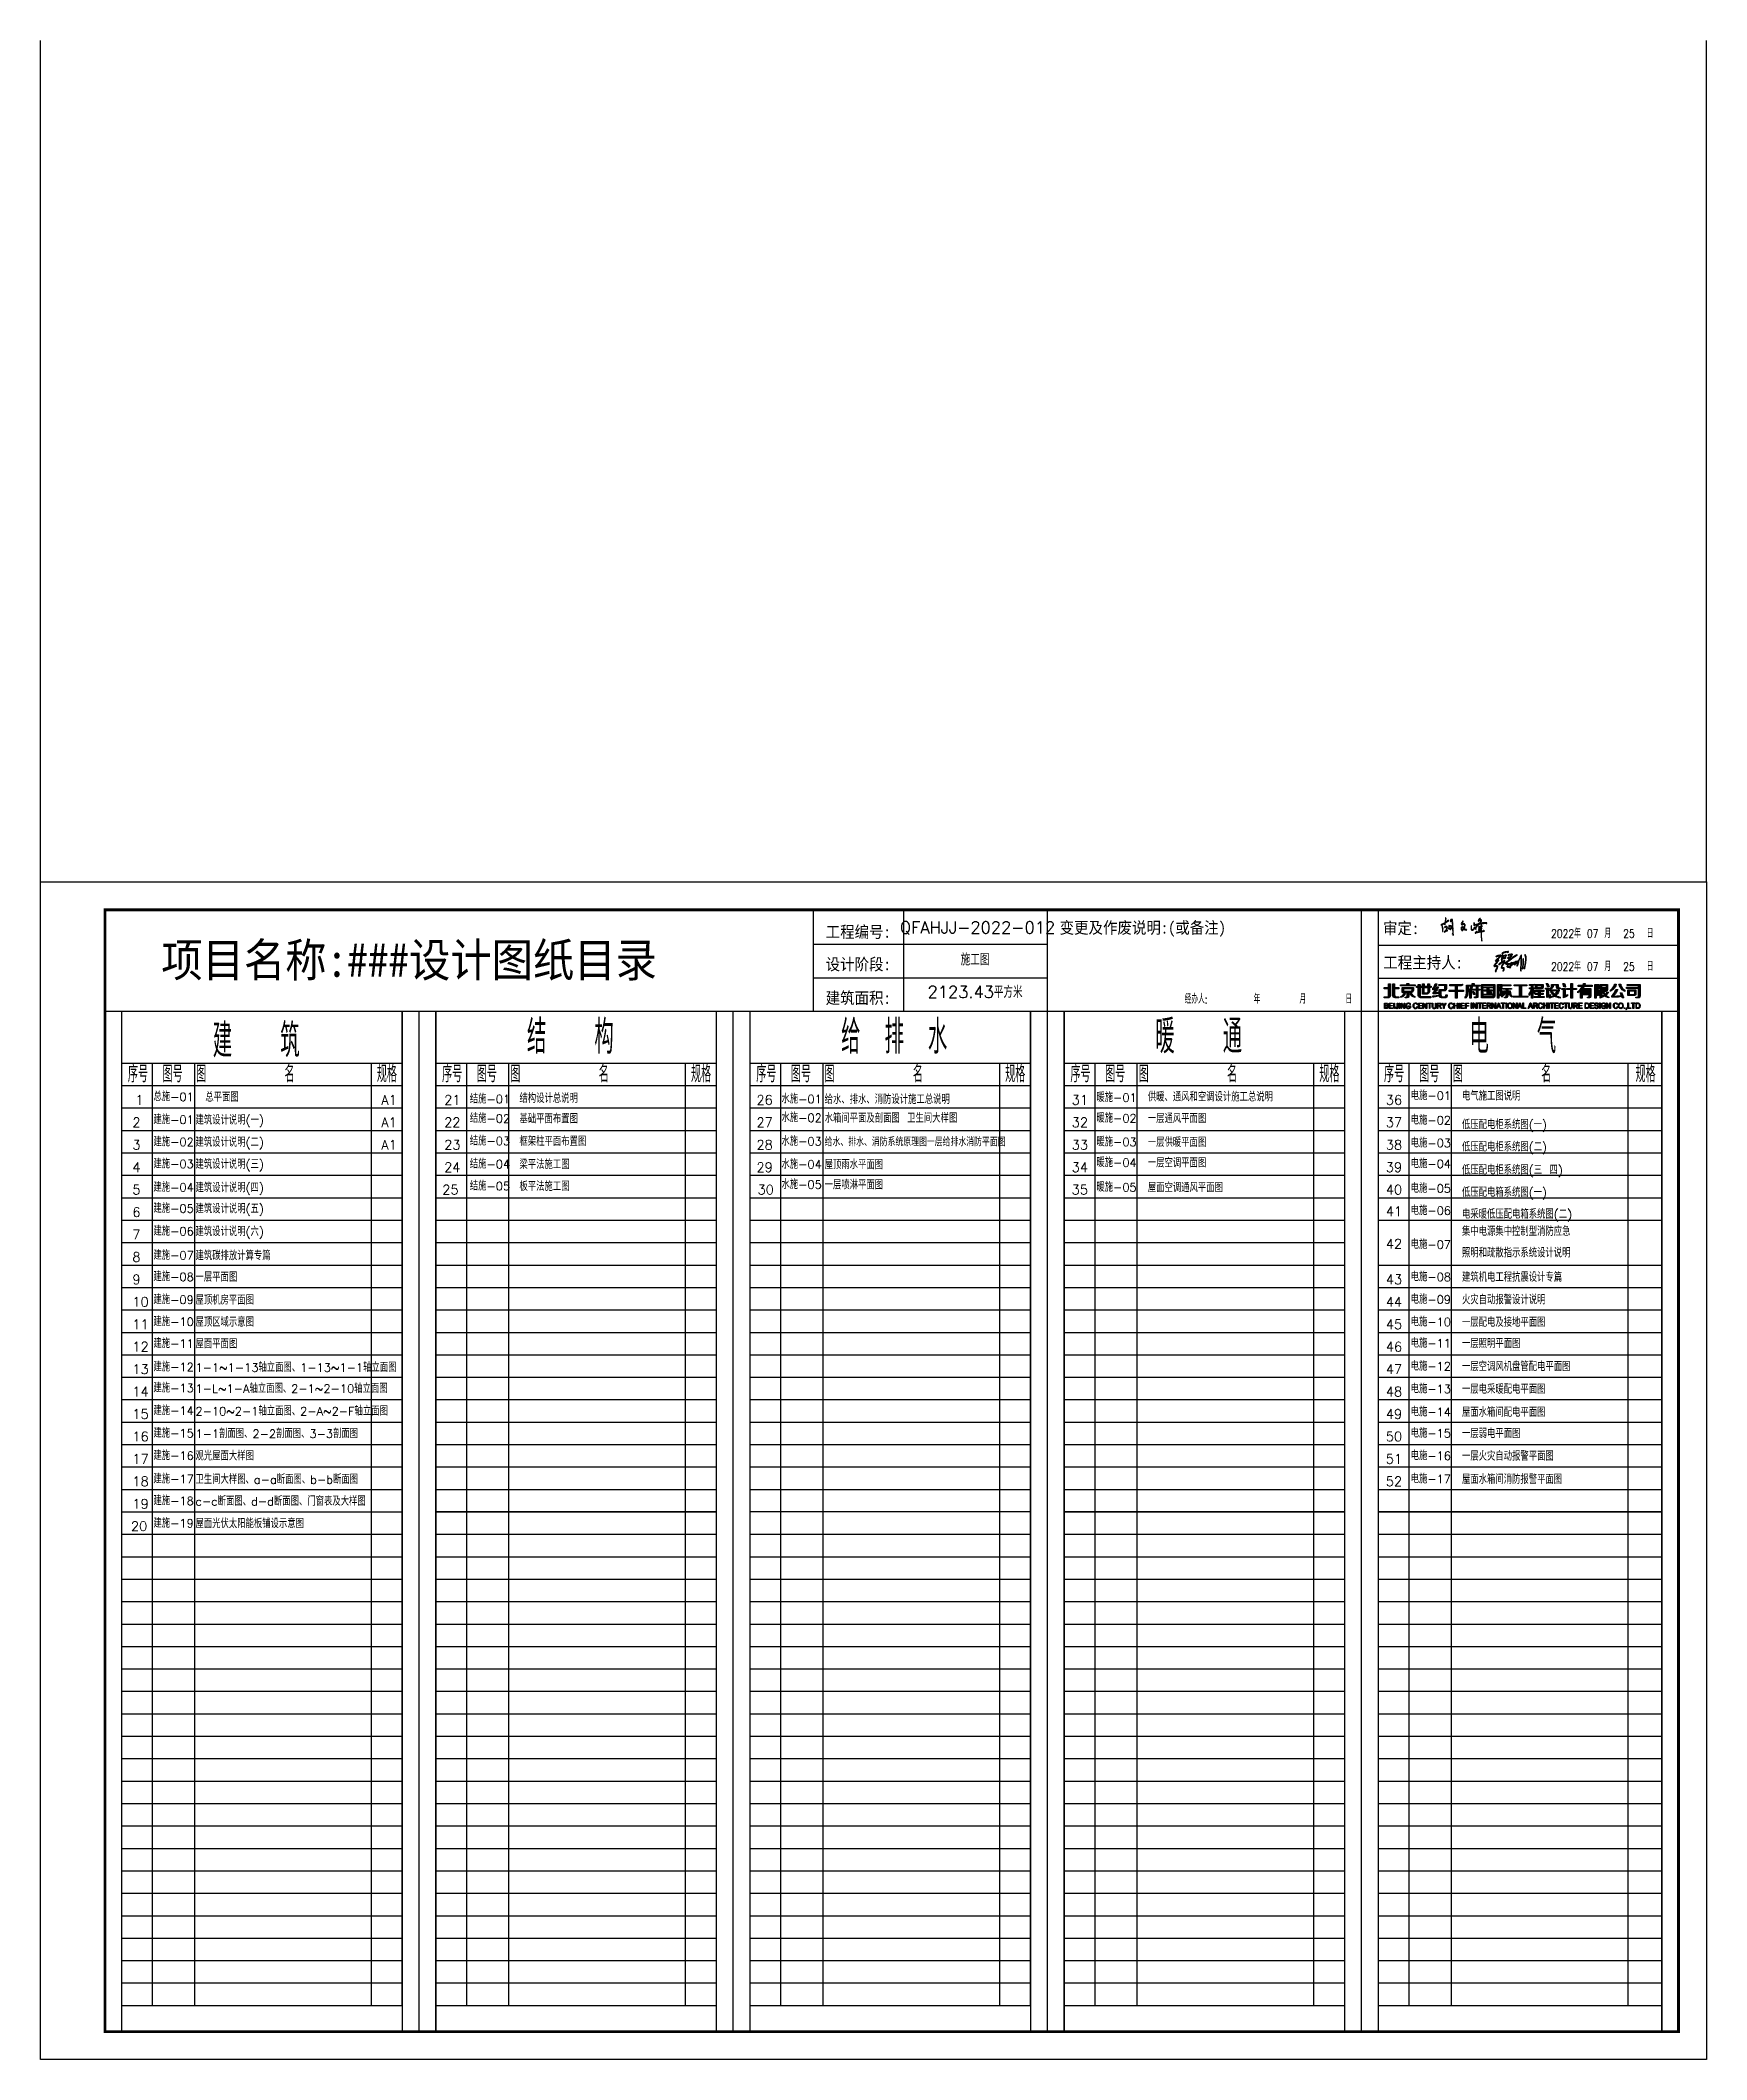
# Model space of a CAD drawing. Header units: inches. Extents: x 0 to 508000, y 0 to 738838.
# Drawn here: x 0 to 59400, y 510738 to 582738 of the extents above; entities that cross this region are included whole.
import ezdxf
from ezdxf.enums import TextEntityAlignment as Align

# ---------------------------------------------------------------- set-up
doc = ezdxf.new("R2010")
doc.units = ezdxf.units.IN
doc.header["$LTSCALE"] = 1000
doc.header["$MEASUREMENT"] = 0
doc.layers.get('0').update_dxf_attribs({"true_color": 0xffffff})
for name, color, linetype, true_color in [('TK', 7, 'Continuous', 0xffffff), ('ZG-图框层', 4, 'Continuous', 0x00ffff), ('签名', 3, 'Continuous', 0x00ff00)]:
    doc.layers.add(name, color=color, linetype=linetype, true_color=true_color)
doc.styles.add('TXTSTY_ANONYMOUS', font='txt.shx', dxfattribs={"height": 0.2, "bigfont": 'gbcbig.shx'})
doc.styles.add('公司名等', font='simhei.ttf', dxfattribs={"height": 0.2, "bigfont": 'gbcbig.shx'})
doc.styles.add('图纸目录', font='txt.shx', dxfattribs={"height": 0.2, "bigfont": 'gbcbig.shx'})

msp = doc.modelspace()

# ---------------------------------------------------------------- texts
at = {"style": 'TXTSTY_ANONYMOUS'}
for s, height, p in [('总施-01', 297.5, (4031, 544919)), ('总平面图', 297.5, (5879, 544900)), ('结施-01', 297.5, (15308, 544839)), ('结构设计总说明', 297.5, (17079, 544858)), ('水施-01', 297.5, (26419, 544839)), ('给水、排水、消防设计施工总说明', 297.5, (27958, 544820)), ('暖施-01', 297.5, (37646, 544893)), ('供暖、通风和空调设计施工总说明', 297.5, (39479, 544909)), ('电施-01', 297.5, (48849, 544960)), ('电气施工图说明', 297.5, (50679, 544941)), ('建施-01', 297.5, (4031, 544102)), ('建筑设计说明(一)', 297.5, (5529, 544084)), ('结施-02', 297.5, (15308, 544146)), ('基础平面布置图', 297.5, (17079, 544127)), ('水施-02', 297.5, (26419, 544171)), ('水箱间平面及剖面图 卫生间大样图', 297.5, (27958, 544152)), ('暖施-02', 297.5, (37646, 544156)), ('一层通风平面图', 297.5, (39479, 544137)), ('电施-02', 297.5, (48849, 544085)), ('建施-02', 297.5, (4031, 543311)), ('建筑设计说明(二)', 297.5, (5529, 543293)), ('结施-03', 297.5, (15308, 543343)), ('框架柱平面布置图', 297.5, (17079, 543324)), ('水施-03', 297.5, (26419, 543332)), ('给水、排水、消防系统原理图一层给排水消防平面图', 280.5, (27958, 543313)), ('暖施-03', 297.5, (37646, 543309)), ('一层供暖平面图', 297.5, (39479, 543290)), ('低压配电柜系统图(一)', 297.5, (50679, 543920)), ('暖施-04', 297.5, (37646, 542573)), ('一层空调平面图', 297.5, (39479, 542555)), ('电施-03', 297.5, (48849, 543271)), ('低压配电柜系统图(二)', 297.5, (50679, 543124)), ('建施-03', 297.5, (4031, 542526)), ('建筑设计说明(三)', 297.5, (5529, 542507)), ('结施-04', 297.5, (15308, 542519)), ('梁平法施工图', 297.5, (17079, 542500)), ('水施-04', 297.5, (26419, 542512)), ('屋顶雨水平面图', 297.5, (27958, 542494)), ('电施-04', 297.5, (48849, 542529)), ('低压配电柜系统图(三 四)', 297.5, (50679, 542303)), ('建施-04', 297.5, (4031, 541690)), ('建筑设计说明(四)', 297.5, (5529, 541671)), ('结施-05', 297.5, (15308, 541736)), ('板平法施工图', 297.5, (17079, 541718)), ('水施-05', 297.5, (26419, 541791)), ('一层喷淋平面图', 297.5, (27958, 541772)), ('暖施-05', 297.5, (37646, 541693)), ('屋面空调通风平面图', 297.5, (39479, 541674)), ('电施-05', 297.5, (48849, 541653)), ('低压配电箱系统图(一)', 297.5, (50679, 541506)), ('建施-05', 297.5, (4031, 540937)), ('建筑设计说明(五)', 297.5, (5529, 540919)), ('电施-06', 297.5, (48849, 540862)), ('电采暖低压配电箱系统图(二)', 297.5, (50679, 540728)), ('建施-06', 297.5, (4031, 540127)), ('建筑设计说明(六)', 297.5, (5529, 540108)), ('集中电源集中控制型消防应急 ', 297.5, (50679, 540114)), ('建施-07', 297.5, (4031, 539267)), ('建筑碳排放计算专篇', 297.5, (5529, 539248)), ('电施-07', 297.5, (48849, 539652)), ('照明和疏散指示系统设计说明', 297.5, (50679, 539348)), ('建施-08', 297.5, (4031, 538501)), ('一层平面图', 297.5, (5529, 538482)), ('电施-08', 297.5, (48849, 538498)), ('建筑机电工程抗震设计专篇', 297.5, (50679, 538479)), ('建施-09', 297.5, (4031, 537684)), ('屋顶机房平面图', 297.5, (5529, 537665)), ('电施-09', 297.5, (48849, 537695)), ('火灾自动报警设计说明', 297.5, (50679, 537676)), ('建施-10', 297.5, (4031, 536898)), ('屋顶区域示意图', 297.5, (5529, 536879)), ('电施-10', 297.5, (48849, 536891)), ('一层配电及接地平面图', 297.5, (50679, 536873)), ('建施-11', 297.5, (4031, 536121)), ('屋面平面图', 297.5, (5529, 536102)), ('电施-11', 297.5, (48849, 536132)), ('一层照明平面图', 297.5, (50679, 536113)), ('建施-12', 297.5, (4031, 535285)), ('1-1~1-13轴立面图、1-13~1-1轴立面图', 297.5, (5529, 535266)), ('电施-12', 297.5, (48849, 535312)), ('一层空调风机盘管配电平面图', 297.5, (50679, 535293)), ('建施-13', 297.5, (4031, 534534)), ('1-L~1-A轴立面图、2-1~2-10轴立面图', 297.5, (5529, 534515)), ('电施-13', 297.5, (48849, 534504)), ('一层电采暖配电平面图', 297.5, (50679, 534485)), ('建施-14', 297.5, (4031, 533728)), ('2-10~2-1轴立面图、2-A~2-F轴立面图', 297.5, (5529, 533709)), ('电施-14', 297.5, (48849, 533683)), ('屋面水箱间配电平面图', 297.5, (50679, 533664)), ('建施-15', 297.5, (4031, 532923)), ('1-1剖面图、2-2剖面图、3-3剖面图', 297.5, (5529, 532904)), ('电施-15', 297.5, (48849, 532923)), ('一层弱电平面图', 297.5, (50679, 532904)), ('建施-16', 297.5, (4031, 532125)), ('观光屋面大样图', 297.5, (5529, 532107)), ('电施-16', 297.5, (48849, 532119)), ('一层火灾自动报警平面图', 297.5, (50679, 532100)), ('建施-17', 297.5, (4031, 531291)), ('卫生间大样图、a-a断面图、b-b断面图', 297.5, (5529, 531272)), ('电施-17', 297.5, (48849, 531292)), ('屋面水箱间消防报警平面图', 297.5, (50679, 531273)), ('建施-18', 297.5, (4031, 530513)), ('c-c断面图、d-d断面图、门窗表及大样图', 297.5, (5529, 530494)), ('建施-19', 297.5, (4031, 529713)), ('屋面光伏太阳能板铺设示意图', 297.5, (5529, 529694))]:
    msp.add_text(s, height=height, dxfattribs=at).set_placement(p)
at = {"layer": 'TK'}
for s, height, style, width, p in [('工程编号:', 420, '公司名等', 0.9, (27995, 550742)), ('变更及作废说明:(或备注)', 420, '公司名等', 0.9, (36336, 550890)), ('审定:', 420, '公司名等', 0.9, (47864, 550872)), ('项目名称:###设计图纸目录', 1200, '公司名等', 0.9, (4310, 549349)), ('工程主持人:', 420, '公司名等', 0.9, (47874, 549649)), ('设计阶段:', 420, '公司名等', 0.9, (27995, 549585)), ('建筑面积:', 420, '公司名等', 0.9, (27995, 548385)), ('结  构', 1200, '图纸目录', 0.8, (17346, 546607)), ('给 排 水', 1200, '图纸目录', 0.8, (28546, 546607)), ('暖  通', 1200, '图纸目录', 0.8, (39746, 546620)), ('电  气', 1200, '图纸目录', 0.8, (50946, 546620)), ('建  筑', 1200, '图纸目录', 0.8, (6146, 546475))]:
    msp.add_text(s, height=height, dxfattribs=dict(at, style=style, width=width)).set_placement(p)
at = {"layer": 'TK', "style": 'TXTSTY_ANONYMOUS'}
for s, p in [('QFAHJJ-2022-012', (33409, 551110)), ('施工图', (33320, 549968)), ('2123.43平方米', (33320, 548808))]:
    msp.add_text(s, height=425, dxfattribs=at).set_placement(p, align=Align.MIDDLE_CENTER)
at = {"layer": 'TK', "style": '图纸目录', "width": 0.8}
for s, height, p in [('2022年 07 月  25  日', 300, (55680, 550740)), ('2022年 07 月  25  日', 300, (55680, 549561)), ('序号', 600, (3480, 545588)), ('图号', 600, (4714, 545588)), ('图      名', 600, (7308, 545588)), ('规格', 600, (12352, 545588)), ('序号', 600, (14680, 545588)), ('图号', 600, (15914, 545588)), ('图      名', 600, (18508, 545588)), ('规格', 600, (23552, 545588)), ('序号', 600, (25880, 545588)), ('图号', 600, (27114, 545588)), ('图      名', 600, (29708, 545588)), ('规格', 600, (34752, 545588)), ('序号', 600, (37080, 545588)), ('图号', 600, (38314, 545588)), ('图      名', 600, (40908, 545588)), ('规格', 600, (45952, 545588)), ('序号', 600, (48259, 545588)), ('图号', 600, (49514, 545588)), ('图      名', 600, (52108, 545588)), ('规格', 600, (57224, 545588))]:
    msp.add_text(s, height=height, dxfattribs=at).set_placement(p, align=Align.CENTER)
msp.add_text('经办人:       年      月      日', height=300, dxfattribs=at).set_placement((46762, 548397), align=Align.RIGHT)
at = {"layer": 'TK', "style": 'TXTSTY_ANONYMOUS'}
for s, p in [('1', (3388, 544788)), ('A1', (12152, 544788)), ('21', (14393, 544788)), ('26', (25527, 544788)), ('31', (36766, 544788)), ('36', (47963, 544788)), ('2', (3279, 543988)), ('A1', (12152, 543988)), ('22', (14393, 543988)), ('27', (25527, 543988)), ('32', (36766, 543988)), ('37', (47963, 543988)), ('3', (3279, 543188)), ('A1', (12152, 543188)), ('23', (14393, 543188)), ('28', (25527, 543188)), ('33', (36766, 543188)), ('38', (47963, 543188)), ('4', (3279, 542388)), ('24', (14393, 542388)), ('29', (25527, 542388)), ('34', (36766, 542388)), ('39', (47963, 542388)), ('5', (3279, 541588)), ('25', (14327, 541588)), ('30', (25566, 541588)), ('35', (36763, 541588)), ('40', (47963, 541588)), ('6', (3279, 540788)), ('41', (47963, 540816)), ('7', (3279, 539988)), ('8', (3279, 539188)), ('42', (47963, 539656)), ('9', (3279, 538388)), ('43', (47963, 538388)), ('10', (3279, 537588)), ('44', (47963, 537588)), ('11', (3279, 536788)), ('45', (47963, 536788)), ('12', (3279, 535988)), ('46', (47963, 535988)), ('13', (3279, 535188)), ('47', (47963, 535188)), ('14', (3279, 534388)), ('48', (47963, 534388)), ('15', (3279, 533588)), ('49', (47963, 533588)), ('16', (3279, 532788)), ('50', (47963, 532788)), ('17', (3279, 531988)), ('51', (47963, 531988)), ('18', (3279, 531188)), ('52', (47963, 531188)), ('19', (3279, 530388)), ('20', (3227, 529588))]:
    msp.add_text(s, height=340, dxfattribs=at).set_placement(p)

# ---------------------------------------------------------------- blocks, each defined once
blk = doc.blocks.new('CCIAD-FM-中文名')
for points in [[(1.68, 3.82), (1.17, 3.82), (1.17, 2.78), (0, 2.78), (0, 2.46), (1.17, 2.46), (1.17, 0.58), (1.17, 0.45), (0.91, 0.26), (0, 0.26), (0, 0), (1.1, 0), (1.23, 0), (1.56, 0.13), (1.68, 0.52)], [(2.85, 2.46), (4.01, 2.46), (4.01, 2.78), (2.85, 2.78), (2.85, 3.82), (2.33, 3.82), (2.33, 0.52), (2.33, 0.39), (2.53, 0.06), (2.91, 0), (4.01, 0), (4.01, 0.26), (3.17, 0.26), (3.04, 0.32), (2.85, 0.58)], [(8.48, 3.56), (6.73, 3.56), (6.73, 3.89), (6.21, 3.89), (6.21, 3.56), (4.47, 3.56), (4.47, 3.24), (8.48, 3.24)], [(5.63, 0.78), (5.83, 1.17), (5.31, 1.17), (5.18, 0.84), (4.92, 0.52), (4.53, 0.32), (4.53, 0.06), (4.66, 0.13), (5.11, 0.26), (5.44, 0.52)], [(7.77, 0.78), (7.64, 1.17), (7.12, 1.17), (7.18, 1.03), (7.31, 0.71), (7.64, 0.45), (7.96, 0.26), (8.41, 0.06), (8.41, 0.32), (8.09, 0.52)], [(14.37, 1.88), (14.56, 2.2), (14.75, 2.59), (14.95, 3.04), (14.49, 3.04), (14.49, 2.98), (14.3, 2.53), (14.17, 2.53), (13.78, 2.53), (13.91, 2.72), (14.17, 3.11), (14.37, 3.43), (14.49, 3.82), (14.04, 3.82), (13.98, 3.69), (13.85, 3.3), (13.65, 2.91), (13.4, 2.53), (13.4, 2.2), (13.52, 2.2), (13.91, 2.2), (14.11, 2.2), (14.04, 2.07), (13.78, 1.75), (13.46, 1.43), (13.46, 1.1), (13.59, 1.1), (14.04, 1.1), (14.43, 1.1), (14.88, 1.17), (14.88, 1.49), (14.75, 1.49), (14.37, 1.43), (13.91, 1.43), (14.04, 1.56)], [(14.88, 0.71), (14.69, 0.65), (14.3, 0.58), (13.85, 0.52), (13.4, 0.52), (13.4, 0.19), (13.65, 0.19), (14.11, 0.26), (14.49, 0.32), (14.88, 0.39)], [(15.6, 1.94), (16.5, 1.94), (16.76, 1.94), (17.08, 2.14), (17.15, 2.53), (17.15, 3.63), (15.08, 3.63), (15.08, 3.37), (16.7, 3.37), (16.7, 2.59), (16.63, 2.4), (16.37, 2.27), (15.14, 2.27), (15.14, 0.58), (15.14, 0.39), (15.34, 0.06), (15.73, 0), (16.76, 0), (16.95, 0), (17.28, 0.19), (17.34, 0.52), (17.34, 0.78), (16.95, 0.78), (16.95, 0.58), (16.95, 0.45), (16.63, 0.26), (15.92, 0.26), (15.79, 0.32), (15.6, 0.58)], [(20.12, 1.75), (21.81, 1.75), (21.81, 2.07), (20.12, 2.07), (20.12, 3.3), (20.25, 3.3), (20.71, 3.3), (21.16, 3.3), (21.55, 3.43), (21.55, 3.76), (21.48, 3.76), (21.1, 3.63), (20.64, 3.63), (20.19, 3.63), (18.12, 3.63), (18.12, 3.3), (19.61, 3.3), (19.61, 2.07), (17.86, 2.07), (17.86, 1.75), (19.61, 1.75), (19.61, -0.13), (20.12, -0.13)], [(23.1, 1.94), (23.1, 3.17), (26.34, 3.17), (26.34, 3.5), (24.78, 3.5), (24.78, 3.89), (24.27, 3.89), (24.27, 3.5), (22.65, 3.5), (22.65, 1.81), (22.65, 1.3), (22.58, 0.84), (22.45, 0.45), (22.26, 0.19), (22.26, -0.13), (22.45, 0), (22.71, 0.26), (22.91, 0.58), (23.04, 0.97), (23.04, 1.43)], [(23.94, 2.27), (24.14, 2.53), (24.27, 2.98), (23.81, 2.98), (23.81, 2.91), (23.68, 2.46), (23.42, 2.14), (23.17, 1.81), (23.17, 1.56), (23.3, 1.62), (23.55, 1.75), (23.55, -0.13), (23.94, -0.13)], [(26.34, 2.4), (25.82, 2.4), (25.82, 2.98), (25.43, 2.98), (25.43, 2.4), (24.14, 2.4), (24.14, 2.07), (25.43, 2.07), (25.43, 0.45), (25.17, 0.26), (24.91, 0.26), (24.91, -0.06), (25.36, -0.06), (25.43, -0.06), (25.76, 0.06), (25.82, 0.39), (25.82, 2.07), (26.34, 2.07)], [(24.72, 1.75), (24.33, 1.75), (24.33, 1.68), (24.46, 1.3), (24.59, 0.91), (24.98, 0.91), (24.98, 0.97), (24.85, 1.36)], [(29.64, 2.14), (28.8, 2.14), (28.8, 2.72), (29.77, 2.72), (29.77, 2.98), (27.51, 2.98), (27.51, 2.72), (28.35, 2.72), (28.35, 2.14), (27.57, 2.14), (27.57, 1.81), (28.35, 1.81), (28.35, 0.97), (27.44, 0.97), (27.44, 0.71), (29.84, 0.71), (29.84, 0.97), (28.8, 0.97), (28.8, 1.81), (29.64, 1.81)], [(29.38, 1.68), (29.06, 1.68), (29.13, 1.56), (29.25, 1.1), (29.58, 1.1), (29.58, 1.3)], [(31.59, 3.37), (32.1, 3.37), (32.04, 2.98), (31.97, 2.59), (31.78, 2.2), (31.84, 2.2), (32.1, 1.81), (32.17, 1.43), (32.17, 1.36), (32.04, 0.97), (31.72, 0.84), (31.72, 0.52), (31.91, 0.52), (32.23, 0.65), (32.43, 0.97), (32.49, 1.36), (32.49, 1.49), (32.36, 1.88), (32.17, 2.27), (32.3, 2.53), (32.43, 2.92), (32.49, 3.37), (32.49, 3.69), (31.19, 3.69), (31.19, -0.13), (31.59, -0.13)], [(33.2, 1.43), (33.27, 1.88), (32.88, 1.88), (32.88, 1.68), (32.81, 1.23), (32.62, 0.84), (32.43, 0.52), (32.43, 0.19), (32.69, 0.39), (32.94, 0.65), (33.14, 0.97)], [(34.04, 2.33), (35.08, 2.33), (35.08, 2.59), (32.56, 2.59), (32.56, 2.33), (33.59, 2.33), (33.59, 0.39), (33.33, 0.19), (33.14, 0.19), (33.14, -0.06), (33.46, -0.06), (33.59, -0.06), (33.91, 0.06), (34.04, 0.46)], [(34.88, 3.56), (32.75, 3.56), (32.75, 3.3), (34.88, 3.3)], [(34.75, 1.36), (34.69, 1.88), (34.37, 1.88), (34.37, 1.56), (34.43, 1.1), (34.63, 0.78), (34.82, 0.46), (35.14, 0.19), (35.14, 0.52), (35.01, 0.65), (34.88, 0.97)], [(37.8, 3.24), (39.28, 3.24), (39.28, 3.56), (35.79, 3.56), (35.79, 3.24), (37.28, 3.24), (37.28, 0.46), (35.53, 0.46), (35.53, 0.13), (39.54, 0.13), (39.54, 0.46), (37.8, 0.46)], [(41.16, 2.01), (41.03, 2.46), (41.49, 2.46), (41.49, 2.72), (40.97, 2.72), (40.97, 3.37), (41.1, 3.37), (41.49, 3.43), (41.49, 3.76), (41.22, 3.69), (40.77, 3.63), (40.06, 3.63), (40.06, 3.37), (40.58, 3.37), (40.58, 2.72), (40, 2.72), (40, 2.46), (40.51, 2.46), (40.45, 2.14), (40.32, 1.75), (40.13, 1.36), (39.93, 1.04), (39.93, 0.59), (40.19, 0.84), (40.38, 1.23), (40.58, 1.56), (40.58, -0.13), (40.97, -0.13), (40.97, 1.68), (41.16, 1.43), (41.49, 1.04), (41.49, 1.43), (41.36, 1.62)], [(42.97, 1.75), (43.94, 1.75), (43.94, 2.07), (41.55, 2.07), (41.55, 1.75), (42.52, 1.75), (42.52, 1.23), (41.62, 1.23), (41.62, 0.91), (42.52, 0.91), (42.52, 0.33), (41.36, 0.33), (41.36, 0.06), (44.07, 0.06), (44.07, 0.33), (42.97, 0.33), (42.97, 0.91), (43.81, 0.91), (43.81, 1.23), (42.97, 1.23)], [(45.3, 2.66), (44.46, 2.66), (44.46, 2.33), (44.85, 2.33), (44.85, 0.06), (45.11, 0.19), (45.5, 0.39), (45.82, 0.59), (45.82, 0.91), (45.69, 0.84), (45.62, 0.84), (45.3, 0.65)], [(45.24, 3.5), (45.11, 3.89), (44.65, 3.89), (44.72, 3.76), (44.91, 3.37), (44.98, 2.98), (45.43, 2.98), (45.43, 3.05)], [(47.5, 0.84), (47.76, 1.1), (48.02, 1.49), (48.21, 1.88), (48.21, 2.2), (45.75, 2.2), (45.75, 1.88), (47.7, 1.88), (47.5, 1.49), (47.24, 1.17), (46.99, 0.84), (46.79, 1.04), (46.53, 1.36), (46.34, 1.75), (45.82, 1.75), (45.88, 1.62), (46.14, 1.23), (46.4, 0.91), (46.66, 0.65), (46.34, 0.46), (45.95, 0.33), (45.5, 0.13), (45.5, -0.13), (45.82, -0.06), (46.27, 0.13), (46.66, 0.26), (46.99, 0.39), (47.24, 0.26), (47.57, 0.13), (48.02, 0), (48.47, -0.13), (48.47, 0.13), (48.02, 0.33), (47.63, 0.46), (47.31, 0.65)], [(46.53, 3.11), (46.53, 3.43), (47.5, 3.43), (47.5, 2.92), (47.57, 2.59), (47.89, 2.46), (48.47, 2.46), (48.47, 2.72), (48.09, 2.72), (47.89, 2.98), (47.89, 3.69), (46.08, 3.69), (46.08, 3.11), (46.01, 2.79), (45.62, 2.59), (45.62, 2.33), (45.82, 2.4), (46.21, 2.53), (46.47, 2.79)], [(49.83, 2.59), (48.93, 2.59), (48.93, 2.27), (49.38, 2.27), (49.38, -0.06), (49.44, -0.06), (49.83, 0.13), (50.22, 0.33), (50.54, 0.52), (50.54, 0.91), (50.15, 0.71), (49.83, 0.59)], [(49.83, 3.5), (49.64, 3.89), (49.25, 3.89), (49.31, 3.76), (49.44, 3.3), (49.57, 2.98), (50.03, 2.98), (49.96, 3.05)], [(52.94, 2.59), (51.84, 2.59), (51.84, 3.89), (51.39, 3.89), (51.39, 2.59), (50.22, 2.59), (50.22, 2.27), (51.39, 2.27), (51.39, -0.13), (51.84, -0.13), (51.84, 2.27), (52.94, 2.27)], [(58.37, 3.43), (58.83, 3.43), (58.83, 3.05), (58.76, 2.59), (58.57, 2.2), (58.63, 2.14), (58.83, 1.81), (58.89, 1.43), (58.89, 1.3), (58.83, 0.97), (58.5, 0.84), (58.5, 0.52), (58.7, 0.52), (59.02, 0.65), (59.21, 0.91), (59.28, 1.36), (59.28, 1.49), (59.15, 1.88), (58.96, 2.27), (59.08, 2.53), (59.21, 2.92), (59.21, 3.43), (59.21, 3.69), (57.99, 3.69), (57.99, -0.13), (58.37, -0.13)], [(61.35, 0.91), (61.61, 1.17), (61.8, 1.56), (61.42, 1.56), (61.22, 1.23), (60.9, 0.97), (60.77, 1.17), (60.64, 1.56), (60.25, 1.56), (60.38, 1.23), (60.57, 0.84), (60.77, 0.52), (61.09, 0.26), (61.48, 0.06), (61.87, -0.06), (61.87, 0.19), (61.74, 0.26), (61.35, 0.52), (61.09, 0.78)], [(63.68, 2.98), (63.81, 3.3), (63.94, 3.76), (63.42, 3.76), (63.36, 3.37), (63.16, 2.98), (62.9, 2.66), (62.64, 2.33), (62.32, 2.07), (62.32, 1.75), (62.45, 1.88), (62.84, 2.07), (63.16, 2.33), (63.42, 2.66)], [(63.94, 1.49), (64.2, 1.88), (64.39, 2.27), (63.81, 2.27), (63.68, 1.88), (63.48, 1.49), (63.23, 1.17), (62.97, 0.78), (62.71, 0.52), (62.71, 0.13), (63.03, 0.13), (63.29, 0.13), (63.74, 0.13), (64.2, 0.13), (64.58, 0.19), (65.04, 0.26), (65.42, 0.33), (65.55, -0.06), (66.01, -0.06), (65.88, 0.26), (65.75, 0.65), (65.55, 1.04), (65.36, 1.36), (64.97, 1.36), (65.17, 0.97), (65.3, 0.59), (64.91, 0.52), (64.52, 0.52), (64.07, 0.52), (63.61, 0.46), (63.16, 0.46), (63.16, 0.52), (63.48, 0.78), (63.74, 1.1)], [(65.42, 2.98), (65.23, 3.3), (65.17, 3.76), (64.65, 3.76), (64.71, 3.56), (64.84, 3.17), (65.04, 2.85), (65.3, 2.53), (65.55, 2.2), (65.88, 2.01), (66.33, 1.75), (66.33, 2.07), (65.95, 2.33), (65.68, 2.59)], [(69.83, 2.92), (66.79, 2.92), (66.79, 2.59), (69.83, 2.59)], [(70.54, 3.69), (66.98, 3.69), (66.98, 3.37), (70.08, 3.37), (70.08, 0.52), (70.08, 0.39), (69.83, 0.19), (69.37, 0.19), (69.37, -0.06), (69.95, -0.06), (70.21, -0.06), (70.47, 0.13), (70.54, 0.52)]]:
    blk.add_hatch(color=0).paths.add_polyline_path(points, flags=0)
h = blk.add_hatch(color=0)
h.paths.add_polyline_path([(8.02, 2.85), (4.98, 2.85), (4.98, 1.43), (6.28, 1.43), (6.28, 0.45), (6.28, 0.39), (6.02, 0.19), (5.76, 0.19), (5.76, -0.06), (6.21, -0.06), (6.34, -0.06), (6.67, 0.06), (6.73, 0.39), (6.73, 1.43), (7.44, 1.43), (7.64, 1.43), (7.9, 1.62), (8.02, 2.01)], flags=0)
h.paths.add_polyline_path([(7.57, 2.53), (5.44, 2.53), (5.44, 1.75), (7.31, 1.75), (7.57, 1.94), (7.57, 2.01)], flags=0)
h = blk.add_hatch(color=0)
h.paths.add_polyline_path([(9.9, 2.85), (10.55, 2.85), (10.55, 0.97), (11.84, 0.97), (12.04, 1.03), (12.3, 1.23), (12.43, 1.62), (12.43, 2.85), (12.94, 2.85), (12.94, 3.17), (12.43, 3.17), (12.43, 3.82), (11.97, 3.82), (11.97, 3.17), (11, 3.17), (11, 3.82), (10.55, 3.82), (10.55, 3.17), (9.9, 3.17), (9.9, 3.69), (9.38, 3.69), (9.38, 3.17), (8.93, 3.17), (8.93, 2.85), (9.38, 2.85), (9.38, 0.58), (9.45, 0.32), (9.64, 0.13), (10.03, 0), (12.88, 0), (12.88, 0.32), (10.22, 0.32), (10.03, 0.32), (9.9, 0.65)], flags=0)
h.paths.add_polyline_path([(11, 2.85), (11, 1.3), (11.71, 1.3), (11.97, 1.56), (11.97, 2.85)], flags=0)
h = blk.add_hatch(color=0)
h.paths.add_polyline_path([(30.48, 3.69), (26.8, 3.69), (26.8, 0), (29.9, 0), (30.1, 0), (30.35, 0.19), (30.48, 0.59)], flags=0)
h.paths.add_polyline_path([(30.03, 0.59), (30.03, 3.43), (27.25, 3.43), (27.25, 0.26), (29.71, 0.26), (30.03, 0.46)], flags=0)
h.paths.add_polyline_path([(29.84, 0.97), (28.8, 0.97), (28.8, 1.81), (29.64, 1.81), (29.64, 2.14), (28.8, 2.14), (28.8, 2.72), (29.77, 2.72), (29.77, 2.98), (27.51, 2.98), (27.51, 2.72), (28.35, 2.72), (28.35, 2.14), (27.57, 2.14), (27.57, 1.81), (28.35, 1.81), (28.35, 0.97), (27.44, 0.97), (27.44, 0.71), (29.84, 0.71)], flags=0)
h.paths.add_polyline_path([(29.58, 1.3), (29.38, 1.68), (29.06, 1.68), (29.13, 1.56), (29.25, 1.1), (29.58, 1.1)], flags=0)
h = blk.add_hatch(color=0)
h.paths.add_polyline_path([(43.68, 2.59), (43.81, 2.98), (43.81, 3.69), (41.68, 3.69), (41.68, 2.46), (43.23, 2.46), (43.36, 2.46)], flags=0)
h.paths.add_polyline_path([(42.13, 2.72), (43.1, 2.72), (43.36, 2.92), (43.36, 2.98), (43.36, 3.37), (42.13, 3.37)], flags=0)
h = blk.add_hatch(color=0)
h.paths.add_polyline_path([(56.95, 2.59), (54.81, 2.59), (54.88, 2.72), (55.07, 3.11), (57.34, 3.11), (57.34, 3.43), (55.27, 3.43), (55.27, 3.5), (55.4, 3.89), (54.88, 3.89), (54.88, 3.82), (54.75, 3.43), (53.46, 3.43), (53.46, 3.11), (54.55, 3.11), (54.49, 2.98), (54.3, 2.66), (54.04, 2.33), (53.78, 2.01), (53.39, 1.68), (53.39, 1.36), (53.46, 1.43), (53.78, 1.62), (54.1, 1.88), (54.1, -0.13), (54.55, -0.13), (54.55, 0.78), (56.5, 0.78), (56.5, 0.46), (56.24, 0.19), (55.98, 0.19), (55.98, -0.06), (56.37, -0.06), (56.56, -0.06), (56.82, 0.06), (56.95, 0.46)], flags=0)
h.paths.add_polyline_path([(54.55, 2.33), (54.55, 1.88), (56.5, 1.88), (56.5, 2.33)], flags=0)
h.paths.add_polyline_path([(54.55, 1.56), (54.55, 1.04), (56.5, 1.04), (56.5, 1.56)], flags=0)
h = blk.add_hatch(color=0)
h.paths.add_polyline_path([(61.54, 2.33), (61.54, 3.69), (59.54, 3.69), (59.54, -0.13), (59.73, -0.06), (60.12, 0.13), (60.51, 0.33), (60.51, 0.65), (60.31, 0.59), (59.93, 0.39), (59.93, 1.75), (61.03, 1.75), (61.16, 1.75), (61.42, 1.94)], flags=0)
h.paths.add_polyline_path([(59.93, 2.07), (60.9, 2.07), (61.16, 2.27), (61.16, 2.33), (61.16, 2.59), (59.93, 2.59)], flags=0)
h.paths.add_polyline_path([(59.93, 2.85), (61.16, 2.85), (61.16, 3.43), (59.93, 3.43)], flags=0)
h = blk.add_hatch(color=0)
h.paths.add_polyline_path([(69.37, 2.14), (67.11, 2.14), (67.11, 0.59), (68.86, 0.59), (69.05, 0.59), (69.31, 0.78), (69.37, 1.1)], flags=0)
h.paths.add_polyline_path([(67.56, 1.88), (67.56, 0.84), (68.73, 0.84), (68.98, 1.1), (68.98, 1.88)], flags=0)
at = {"lineweight": -3}
for points in [[(1.56, 0.13), (1.23, 0), (1.1, 0), (0, 0), (0, 0.26), (0.91, 0.26), (1.17, 0.45), (1.17, 0.58), (1.17, 2.46), (0, 2.46), (0, 2.78), (1.17, 2.78), (1.17, 3.82), (1.68, 3.82), (1.68, 0.52)], [(4.01, 0), (2.91, 0), (2.53, 0.06), (2.33, 0.39), (2.33, 0.52), (2.33, 3.82), (2.85, 3.82), (2.85, 2.78), (4.01, 2.78), (4.01, 2.46), (2.85, 2.46), (2.85, 0.58), (3.04, 0.32), (3.17, 0.26), (4.01, 0.26)], [(8.48, 3.24), (4.47, 3.24), (4.47, 3.56), (6.21, 3.56), (6.21, 3.89), (6.73, 3.89), (6.73, 3.56), (8.48, 3.56)], [(5.11, 0.26), (4.66, 0.13), (4.53, 0.06), (4.53, 0.32), (4.92, 0.52), (5.18, 0.84), (5.31, 1.17), (5.83, 1.17), (5.63, 0.78), (5.44, 0.52)], [(6.34, -0.06), (6.21, -0.06), (5.76, -0.06), (5.76, 0.19), (6.02, 0.19), (6.28, 0.39), (6.28, 0.45), (6.28, 1.43), (4.98, 1.43), (4.98, 2.85), (8.02, 2.85), (8.02, 2.01), (7.9, 1.62), (7.64, 1.43), (7.44, 1.43), (6.73, 1.43), (6.73, 0.39), (6.67, 0.06)], [(7.31, 1.75), (5.44, 1.75), (5.44, 2.53), (7.57, 2.53), (7.57, 2.01), (7.57, 1.94)], [(8.41, 0.06), (7.96, 0.26), (7.64, 0.45), (7.31, 0.71), (7.18, 1.03), (7.12, 1.17), (7.64, 1.17), (7.77, 0.78), (8.09, 0.52), (8.41, 0.32)], [(12.88, 0), (10.03, 0), (9.64, 0.13), (9.45, 0.32), (9.38, 0.58), (9.38, 2.85), (8.93, 2.85), (8.93, 3.17), (9.38, 3.17), (9.38, 3.69), (9.9, 3.69), (9.9, 3.17), (10.55, 3.17), (10.55, 3.82), (11, 3.82), (11, 3.17), (11.97, 3.17), (11.97, 3.82), (12.43, 3.82), (12.43, 3.17), (12.94, 3.17), (12.94, 2.85), (12.43, 2.85), (12.43, 1.62), (12.3, 1.23), (12.04, 1.03), (11.84, 0.97), (10.55, 0.97), (10.55, 2.85), (9.9, 2.85), (9.9, 0.65), (10.03, 0.32), (10.22, 0.32), (12.88, 0.32)], [(11.71, 1.3), (11, 1.3), (11, 2.85), (11.97, 2.85), (11.97, 1.56)], [(13.46, 1.1), (13.46, 1.43), (13.78, 1.75), (14.04, 2.07), (14.11, 2.2), (13.91, 2.2), (13.52, 2.2), (13.4, 2.2), (13.4, 2.53), (13.65, 2.91), (13.85, 3.3), (13.98, 3.69), (14.04, 3.82), (14.49, 3.82), (14.37, 3.43), (14.17, 3.11), (13.91, 2.72), (13.78, 2.53), (14.17, 2.53), (14.3, 2.53), (14.49, 2.98), (14.49, 3.04), (14.95, 3.04), (14.75, 2.59), (14.56, 2.2), (14.37, 1.88), (14.04, 1.56), (13.91, 1.43), (14.37, 1.43), (14.75, 1.49), (14.88, 1.49), (14.88, 1.17), (14.43, 1.1), (14.04, 1.1), (13.59, 1.1)], [(13.4, 0.19), (13.4, 0.52), (13.85, 0.52), (14.3, 0.58), (14.69, 0.65), (14.88, 0.71), (14.88, 0.39), (14.49, 0.32), (14.11, 0.26), (13.65, 0.19)], [(15.73, 0), (15.34, 0.06), (15.14, 0.39), (15.14, 0.58), (15.14, 2.27), (16.37, 2.27), (16.63, 2.4), (16.7, 2.59), (16.7, 3.37), (15.08, 3.37), (15.08, 3.63), (17.15, 3.63), (17.15, 2.53), (17.08, 2.14), (16.76, 1.94), (16.5, 1.94), (15.6, 1.94), (15.6, 0.58), (15.79, 0.32), (15.92, 0.26), (16.63, 0.26), (16.95, 0.45), (16.95, 0.58), (16.95, 0.78), (17.34, 0.78), (17.34, 0.52), (17.28, 0.19), (16.95, 0), (16.76, 0)], [(19.61, -0.13), (19.61, 1.75), (17.86, 1.75), (17.86, 2.07), (19.61, 2.07), (19.61, 3.3), (18.12, 3.3), (18.12, 3.63), (20.19, 3.63), (20.64, 3.63), (21.1, 3.63), (21.48, 3.76), (21.55, 3.76), (21.55, 3.43), (21.16, 3.3), (20.71, 3.3), (20.25, 3.3), (20.12, 3.3), (20.12, 2.07), (21.81, 2.07), (21.81, 1.75), (20.12, 1.75), (20.12, -0.13)], [(22.26, -0.13), (22.26, 0.19), (22.45, 0.45), (22.58, 0.84), (22.65, 1.3), (22.65, 1.81), (22.65, 3.5), (24.27, 3.5), (24.27, 3.89), (24.78, 3.89), (24.78, 3.5), (26.34, 3.5), (26.34, 3.17), (23.1, 3.17), (23.1, 1.94), (23.04, 1.43), (23.04, 0.97), (22.91, 0.58), (22.71, 0.26), (22.45, 0)], [(23.55, -0.13), (23.55, 1.75), (23.3, 1.62), (23.17, 1.56), (23.17, 1.81), (23.42, 2.14), (23.68, 2.46), (23.81, 2.91), (23.81, 2.98), (24.27, 2.98), (24.14, 2.53), (23.94, 2.27), (23.94, -0.13)], [(24.91, -0.06), (24.91, 0.26), (25.17, 0.26), (25.43, 0.45), (25.43, 2.07), (24.14, 2.07), (24.14, 2.4), (25.43, 2.4), (25.43, 2.98), (25.82, 2.98), (25.82, 2.4), (26.34, 2.4), (26.34, 2.07), (25.82, 2.07), (25.82, 0.39), (25.76, 0.06), (25.43, -0.06), (25.36, -0.06)], [(24.59, 0.91), (24.46, 1.3), (24.33, 1.68), (24.33, 1.75), (24.72, 1.75), (24.85, 1.36), (24.98, 0.97), (24.98, 0.91)], [(30.35, 0.19), (30.1, 0), (29.9, 0), (26.8, 0), (26.8, 3.69), (30.48, 3.69), (30.48, 0.59)], [(30.03, 0.46), (29.71, 0.26), (27.25, 0.26), (27.25, 3.43), (30.03, 3.43), (30.03, 0.59)], [(29.84, 0.71), (27.44, 0.71), (27.44, 0.97), (28.35, 0.97), (28.35, 1.81), (27.57, 1.81), (27.57, 2.14), (28.35, 2.14), (28.35, 2.72), (27.51, 2.72), (27.51, 2.98), (29.77, 2.98), (29.77, 2.72), (28.8, 2.72), (28.8, 2.14), (29.64, 2.14), (29.64, 1.81), (28.8, 1.81), (28.8, 0.97), (29.84, 0.97)], [(29.58, 1.1), (29.25, 1.1), (29.13, 1.56), (29.06, 1.68), (29.38, 1.68), (29.58, 1.3)], [(31.59, -0.13), (31.19, -0.13), (31.19, 3.69), (32.49, 3.69), (32.49, 3.37), (32.43, 2.92), (32.3, 2.53), (32.17, 2.27), (32.36, 1.88), (32.49, 1.49), (32.49, 1.36), (32.43, 0.97), (32.23, 0.65), (31.91, 0.52), (31.72, 0.52), (31.72, 0.84), (32.04, 0.97), (32.17, 1.36), (32.17, 1.43), (32.1, 1.81), (31.84, 2.2), (31.78, 2.2), (31.97, 2.59), (32.04, 2.98), (32.1, 3.37), (31.59, 3.37)], [(32.94, 0.65), (32.69, 0.39), (32.43, 0.19), (32.43, 0.52), (32.62, 0.84), (32.81, 1.23), (32.88, 1.68), (32.88, 1.88), (33.27, 1.88), (33.2, 1.43), (33.14, 0.97)], [(33.91, 0.06), (33.59, -0.06), (33.46, -0.06), (33.14, -0.06), (33.14, 0.19), (33.33, 0.19), (33.59, 0.39), (33.59, 2.33), (32.56, 2.33), (32.56, 2.59), (35.08, 2.59), (35.08, 2.33), (34.04, 2.33), (34.04, 0.46)], [(34.88, 3.3), (32.75, 3.3), (32.75, 3.56), (34.88, 3.56)], [(35.14, 0.19), (34.82, 0.46), (34.63, 0.78), (34.43, 1.1), (34.37, 1.56), (34.37, 1.88), (34.69, 1.88), (34.75, 1.36), (34.88, 0.97), (35.01, 0.65), (35.14, 0.52)], [(39.54, 0.13), (35.53, 0.13), (35.53, 0.46), (37.28, 0.46), (37.28, 3.24), (35.79, 3.24), (35.79, 3.56), (39.28, 3.56), (39.28, 3.24), (37.8, 3.24), (37.8, 0.46), (39.54, 0.46)], [(40.97, -0.13), (40.58, -0.13), (40.58, 1.56), (40.38, 1.23), (40.19, 0.84), (39.93, 0.59), (39.93, 1.04), (40.13, 1.36), (40.32, 1.75), (40.45, 2.14), (40.51, 2.46), (40, 2.46), (40, 2.72), (40.58, 2.72), (40.58, 3.37), (40.06, 3.37), (40.06, 3.63), (40.77, 3.63), (41.22, 3.69), (41.49, 3.76), (41.49, 3.43), (41.1, 3.37), (40.97, 3.37), (40.97, 2.72), (41.49, 2.72), (41.49, 2.46), (41.03, 2.46), (41.16, 2.01), (41.36, 1.62), (41.49, 1.43), (41.49, 1.04), (41.16, 1.43), (40.97, 1.68)], [(44.07, 0.06), (41.36, 0.06), (41.36, 0.33), (42.52, 0.33), (42.52, 0.91), (41.62, 0.91), (41.62, 1.23), (42.52, 1.23), (42.52, 1.75), (41.55, 1.75), (41.55, 2.07), (43.94, 2.07), (43.94, 1.75), (42.97, 1.75), (42.97, 1.23), (43.81, 1.23), (43.81, 0.91), (42.97, 0.91), (42.97, 0.33), (44.07, 0.33)], [(43.36, 2.46), (43.23, 2.46), (41.68, 2.46), (41.68, 3.69), (43.81, 3.69), (43.81, 2.98), (43.68, 2.59)], [(43.1, 2.72), (42.13, 2.72), (42.13, 3.37), (43.36, 3.37), (43.36, 2.98), (43.36, 2.92)], [(44.85, 0.06), (44.85, 2.33), (44.46, 2.33), (44.46, 2.66), (45.3, 2.66), (45.3, 0.65), (45.62, 0.84), (45.69, 0.84), (45.82, 0.91), (45.82, 0.59), (45.5, 0.39), (45.11, 0.19)], [(45.43, 2.98), (44.98, 2.98), (44.91, 3.37), (44.72, 3.76), (44.65, 3.89), (45.11, 3.89), (45.24, 3.5), (45.43, 3.05)], [(48.47, -0.13), (48.02, 0), (47.57, 0.13), (47.24, 0.26), (46.99, 0.39), (46.66, 0.26), (46.27, 0.13), (45.82, -0.06), (45.5, -0.13), (45.5, 0.13), (45.95, 0.33), (46.34, 0.46), (46.66, 0.65), (46.4, 0.91), (46.14, 1.23), (45.88, 1.62), (45.82, 1.75), (46.34, 1.75), (46.53, 1.36), (46.79, 1.04), (46.99, 0.84), (47.24, 1.17), (47.5, 1.49), (47.7, 1.88), (45.75, 1.88), (45.75, 2.2), (48.21, 2.2), (48.21, 1.88), (48.02, 1.49), (47.76, 1.1), (47.5, 0.84), (47.31, 0.65), (47.63, 0.46), (48.02, 0.33), (48.47, 0.13)], [(48.47, 2.46), (47.89, 2.46), (47.57, 2.59), (47.5, 2.92), (47.5, 3.43), (46.53, 3.43), (46.53, 3.11), (46.47, 2.79), (46.21, 2.53), (45.82, 2.4), (45.62, 2.33), (45.62, 2.59), (46.01, 2.79), (46.08, 3.11), (46.08, 3.69), (47.89, 3.69), (47.89, 2.98), (48.09, 2.72), (48.47, 2.72)], [(49.38, -0.06), (49.38, 2.27), (48.93, 2.27), (48.93, 2.59), (49.83, 2.59), (49.83, 0.59), (50.15, 0.71), (50.54, 0.91), (50.54, 0.52), (50.22, 0.33), (49.83, 0.13), (49.44, -0.06)], [(49.57, 2.98), (49.44, 3.3), (49.31, 3.76), (49.25, 3.89), (49.64, 3.89), (49.83, 3.5), (49.96, 3.05), (50.03, 2.98)], [(51.39, -0.13), (51.39, 2.27), (50.22, 2.27), (50.22, 2.59), (51.39, 2.59), (51.39, 3.89), (51.84, 3.89), (51.84, 2.59), (52.94, 2.59), (52.94, 2.27), (51.84, 2.27), (51.84, -0.13)], [(54.1, -0.13), (54.1, 1.88), (53.78, 1.62), (53.46, 1.43), (53.39, 1.36), (53.39, 1.68), (53.78, 2.01), (54.04, 2.33), (54.3, 2.66), (54.49, 2.98), (54.55, 3.11), (53.46, 3.11), (53.46, 3.43), (54.75, 3.43), (54.88, 3.82), (54.88, 3.89), (55.4, 3.89), (55.27, 3.5), (55.27, 3.43), (57.34, 3.43), (57.34, 3.11), (55.07, 3.11), (54.88, 2.72), (54.81, 2.59), (56.95, 2.59), (56.95, 0.46), (56.82, 0.06), (56.56, -0.06), (56.37, -0.06), (55.98, -0.06), (55.98, 0.19), (56.24, 0.19), (56.5, 0.46), (56.5, 0.78), (54.55, 0.78), (54.55, -0.13)], [(54.55, 1.88), (54.55, 2.33), (56.5, 2.33), (56.5, 1.88)], [(54.55, 1.04), (54.55, 1.56), (56.5, 1.56), (56.5, 1.04)], [(57.99, -0.13), (57.99, 3.69), (59.21, 3.69), (59.21, 3.43), (59.21, 2.92), (59.08, 2.53), (58.96, 2.27), (59.15, 1.88), (59.28, 1.49), (59.28, 1.36), (59.21, 0.91), (59.02, 0.65), (58.7, 0.52), (58.5, 0.52), (58.5, 0.84), (58.83, 0.97), (58.89, 1.3), (58.89, 1.43), (58.83, 1.81), (58.63, 2.14), (58.57, 2.2), (58.76, 2.59), (58.83, 3.05), (58.83, 3.43), (58.37, 3.43), (58.37, -0.13)], [(59.54, -0.13), (59.54, 3.69), (61.54, 3.69), (61.54, 2.33), (61.42, 1.94), (61.16, 1.75), (61.03, 1.75), (59.93, 1.75), (59.93, 0.39), (60.31, 0.59), (60.51, 0.65), (60.51, 0.33), (60.12, 0.13), (59.73, -0.06)], [(59.93, 2.85), (59.93, 3.43), (61.16, 3.43), (61.16, 2.85)], [(59.93, 2.07), (59.93, 2.59), (61.16, 2.59), (61.16, 2.33), (61.16, 2.27), (60.9, 2.07)], [(60.77, 0.52), (60.57, 0.84), (60.38, 1.23), (60.25, 1.56), (60.64, 1.56), (60.77, 1.17), (60.9, 0.97), (61.22, 1.23), (61.42, 1.56), (61.8, 1.56), (61.61, 1.17), (61.35, 0.91), (61.09, 0.78), (61.35, 0.52), (61.74, 0.26), (61.87, 0.19), (61.87, -0.06), (61.48, 0.06), (61.09, 0.26)], [(62.32, 1.75), (62.32, 2.07), (62.64, 2.33), (62.9, 2.66), (63.16, 2.98), (63.36, 3.37), (63.42, 3.76), (63.94, 3.76), (63.81, 3.3), (63.68, 2.98), (63.42, 2.66), (63.16, 2.33), (62.84, 2.07), (62.45, 1.88)], [(62.71, 0.13), (62.71, 0.52), (62.97, 0.78), (63.23, 1.17), (63.48, 1.49), (63.68, 1.88), (63.81, 2.27), (64.39, 2.27), (64.2, 1.88), (63.94, 1.49), (63.74, 1.1), (63.48, 0.78), (63.16, 0.52), (63.16, 0.46), (63.61, 0.46), (64.07, 0.52), (64.52, 0.52), (64.91, 0.52), (65.3, 0.59), (65.17, 0.97), (64.97, 1.36), (65.36, 1.36), (65.55, 1.04), (65.75, 0.65), (65.88, 0.26), (66.01, -0.06), (65.55, -0.06), (65.42, 0.33), (65.04, 0.26), (64.58, 0.19), (64.2, 0.13), (63.74, 0.13), (63.29, 0.13), (63.03, 0.13)], [(65.55, 2.2), (65.3, 2.53), (65.04, 2.85), (64.84, 3.17), (64.71, 3.56), (64.65, 3.76), (65.17, 3.76), (65.23, 3.3), (65.42, 2.98), (65.68, 2.59), (65.95, 2.33), (66.33, 2.07), (66.33, 1.75), (65.88, 2.01)], [(66.79, 2.59), (66.79, 2.92), (69.83, 2.92), (69.83, 2.59)], [(69.37, -0.06), (69.37, 0.19), (69.83, 0.19), (70.08, 0.39), (70.08, 0.52), (70.08, 3.37), (66.98, 3.37), (66.98, 3.69), (70.54, 3.69), (70.54, 0.52), (70.47, 0.13), (70.21, -0.06), (69.95, -0.06)], [(67.11, 0.59), (67.11, 2.14), (69.37, 2.14), (69.37, 1.1), (69.31, 0.78), (69.05, 0.59), (68.86, 0.59)], [(67.56, 0.84), (67.56, 1.88), (68.98, 1.88), (68.98, 1.1), (68.73, 0.84)]]:
    blk.add_lwpolyline(points, close=True, dxfattribs=at)
blk = doc.blocks.new('CCIAD-FM-英文')
h = blk.add_hatch(color=0)
h.paths.add_polyline_path([(1.23, 1.3), (1.43, 1.49), (1.49, 1.75), (1.49, 1.81), (1.36, 2.07), (1.36, 2.14), (1.17, 2.27), (1.04, 2.33), (0.78, 2.33), (0, 2.33), (0, 0), (0.78, 0), (0.91, 0), (1.1, 0), (1.17, 0.06), (1.36, 0.13), (1.36, 0.2), (1.49, 0.39), (1.56, 0.46), (1.56, 0.65), (1.56, 0.84), (1.49, 1.04), (1.36, 1.17), (1.17, 1.23)], flags=0)
h.paths.add_polyline_path([(0.26, 1.36), (0.71, 1.36), (0.97, 1.36), (1.17, 1.49), (1.17, 1.68), (1.17, 1.94), (1.04, 2.07), (0.84, 2.07), (0.71, 2.07), (0.26, 2.07)], flags=0)
h.paths.add_polyline_path([(0.78, 1.1), (0.26, 1.1), (0.26, 0.26), (0.78, 0.26), (0.97, 0.26), (1.17, 0.33), (1.23, 0.46), (1.3, 0.65), (1.23, 0.91), (1.04, 1.04), (0.84, 1.1)], flags=0)
for points in [[(3.37, 1.36), (2.2, 1.36), (2.2, 2.07), (3.43, 2.07), (3.43, 2.33), (1.94, 2.33), (1.94, 0), (3.5, 0), (3.5, 0.26), (2.2, 0.26), (2.2, 1.1), (3.37, 1.1)], [(4.21, 2.33), (3.95, 2.33), (3.95, 0), (4.21, 0)], [(5.7, 2.33), (5.37, 2.33), (5.37, 0.71), (5.37, 0.65), (5.37, 0.46), (5.24, 0.26), (5.11, 0.2), (5.05, 0.2), (4.85, 0.33), (4.79, 0.46), (4.79, 0.71), (4.53, 0.65), (4.53, 0.52), (4.59, 0.33), (4.66, 0.13), (4.72, 0.06), (4.85, 0), (5.11, -0.06), (5.24, -0.06), (5.44, 0), (5.5, 0.06), (5.63, 0.26), (5.63, 0.46), (5.7, 0.71)], [(6.41, 2.33), (6.15, 2.33), (6.15, 0), (6.41, 0)], [(7.18, 2.33), (6.93, 2.33), (6.93, 0), (7.18, 0), (7.18, 1.88), (8.28, 0), (8.54, 0), (8.54, 2.33), (8.28, 2.33), (8.28, 0.52)], [(9.19, 1.17), (9.25, 1.43), (9.32, 1.68), (9.45, 1.88), (9.45, 1.94), (9.64, 2.07), (9.77, 2.14), (9.96, 2.14), (10.03, 2.14), (10.23, 2.07), (10.29, 2.07), (10.49, 1.88), (10.55, 1.62), (10.81, 1.68), (10.74, 1.88), (10.68, 2.07), (10.55, 2.2), (10.36, 2.33), (10.16, 2.4), (9.96, 2.4), (9.84, 2.4), (9.64, 2.33), (9.45, 2.27), (9.32, 2.2), (9.19, 2.01), (9.06, 1.81), (8.99, 1.62), (8.93, 1.43), (8.93, 1.17), (8.93, 0.97), (8.99, 0.78), (9.06, 0.52), (9.12, 0.39), (9.25, 0.26), (9.45, 0.06), (9.58, 0), (9.77, -0.06), (9.96, -0.06), (10.03, -0.06), (10.23, 0), (10.42, 0.06), (10.49, 0.06), (10.68, 0.2), (10.87, 0.33), (10.87, 1.17), (9.96, 1.17), (9.96, 0.91), (10.55, 0.91), (10.55, 0.46), (10.29, 0.33), (10.16, 0.26), (9.96, 0.2), (9.77, 0.26), (9.58, 0.33), (9.45, 0.46), (9.32, 0.65), (9.32, 0.71), (9.25, 0.91)], [(12.3, 0.91), (12.23, 1.17), (12.3, 1.43), (12.3, 1.62), (12.43, 1.81), (12.55, 2.01), (12.75, 2.07), (12.94, 2.14), (13.14, 2.14), (13.27, 2.01), (13.4, 1.88), (13.52, 1.62), (13.78, 1.68), (13.72, 1.88), (13.59, 2.07), (13.46, 2.2), (13.33, 2.27), (13.2, 2.4), (12.94, 2.4), (12.88, 2.4), (12.62, 2.33), (12.43, 2.27), (12.36, 2.2), (12.23, 2.07), (12.1, 1.81), (12.04, 1.68), (11.97, 1.43), (11.97, 1.17), (11.97, 1.04), (12.04, 0.78), (12.1, 0.59), (12.1, 0.46), (12.23, 0.26), (12.43, 0.13), (12.49, 0), (12.68, -0.06), (12.94, -0.06), (13.14, -0.06), (13.33, 0), (13.46, 0.13), (13.59, 0.26), (13.72, 0.52), (13.78, 0.71), (13.52, 0.84), (13.52, 0.78), (13.46, 0.52), (13.33, 0.39), (13.14, 0.26), (12.94, 0.2), (12.75, 0.26), (12.55, 0.33), (12.43, 0.46), (12.36, 0.65), (12.3, 0.71)], [(14.43, 1.1), (15.53, 1.1), (15.53, 1.36), (14.43, 1.36), (14.43, 2.07), (15.66, 2.07), (15.66, 2.33), (14.17, 2.33), (14.17, 0), (15.66, 0), (15.66, 0.26), (14.43, 0.26)], [(16.31, 1.88), (17.41, 0), (17.67, 0), (17.67, 2.33), (17.41, 2.33), (17.41, 0.52), (16.37, 2.33), (16.05, 2.33), (16.05, 0), (16.31, 0)], [(19.61, 2.33), (17.99, 2.33), (17.99, 2.07), (18.7, 2.07), (18.7, 0), (18.96, 0), (18.96, 2.07), (19.61, 2.07)], [(21.55, 2.33), (21.29, 2.33), (21.29, 0.78), (21.23, 0.52), (21.16, 0.39), (21.1, 0.33), (20.97, 0.26), (20.71, 0.2), (20.58, 0.26), (20.39, 0.33), (20.26, 0.52), (20.19, 0.71), (20.19, 0.97), (20.19, 2.33), (19.93, 2.33), (19.93, 0.97), (19.93, 0.84), (19.93, 0.59), (20, 0.39), (20.13, 0.2), (20.26, 0.06), (20.32, 0), (20.51, -0.06), (20.71, -0.06), (20.84, -0.06), (21.03, 0), (21.23, 0.06), (21.36, 0.2), (21.48, 0.39), (21.48, 0.46), (21.55, 0.71), (21.55, 0.97)], [(25.76, 2.33), (25.43, 2.33), (25.04, 1.68), (24.91, 1.43), (24.81, 1.26), (24.72, 1.43), (24.59, 1.62), (24.2, 2.33), (23.88, 2.33), (24.65, 0.97), (24.65, 0), (24.91, 0), (24.91, 0.97)], [(26.98, 1.17), (27.05, 1.43), (27.05, 1.62), (27.18, 1.81), (27.31, 2.01), (27.5, 2.07), (27.7, 2.14), (27.89, 2.14), (28.02, 2.01), (28.15, 1.88), (28.28, 1.62), (28.54, 1.68), (28.47, 1.88), (28.34, 2.07), (28.21, 2.2), (28.15, 2.27), (27.95, 2.4), (27.7, 2.4), (27.63, 2.4), (27.37, 2.33), (27.18, 2.27), (27.11, 2.2), (26.98, 2.07), (26.85, 1.81), (26.79, 1.68), (26.73, 1.43), (26.73, 1.17), (26.73, 1.04), (26.79, 0.78), (26.85, 0.59), (26.85, 0.46), (26.98, 0.26), (27.18, 0.13), (27.24, 0), (27.5, -0.06), (27.7, -0.06), (27.89, -0.06), (28.08, 0), (28.28, 0.13), (28.34, 0.26), (28.47, 0.52), (28.54, 0.71), (28.28, 0.84), (28.28, 0.78), (28.21, 0.52), (28.08, 0.39), (27.89, 0.26), (27.7, 0.2), (27.5, 0.26), (27.31, 0.33), (27.18, 0.46), (27.11, 0.65), (27.05, 0.71), (27.05, 0.91)], [(30.54, 2.33), (30.22, 2.33), (30.22, 1.36), (29.18, 1.36), (29.18, 2.33), (28.92, 2.33), (28.92, 0), (29.18, 0), (29.18, 1.1), (30.22, 1.1), (30.22, 0), (30.54, 0)], [(31.32, 2.33), (31, 2.33), (31, 0), (31.32, 0)], [(33.2, 1.36), (32.03, 1.36), (32.03, 2.07), (33.26, 2.07), (33.26, 2.33), (31.77, 2.33), (31.77, 0), (33.32, 0), (33.32, 0.26), (32.03, 0.26), (32.03, 1.1), (33.2, 1.1)], [(34.94, 1.36), (33.97, 1.36), (33.97, 2.07), (35.14, 2.07), (35.14, 2.33), (33.71, 2.33), (33.71, 0), (33.97, 0), (33.97, 1.04), (34.94, 1.04)], [(36.42, 2.4), (36.17, 2.4), (36.17, 0), (36.42, 0)], [(37.2, 2.4), (36.88, 2.4), (36.88, 0), (37.14, 0), (37.14, 1.88), (38.23, 0), (38.56, 0), (38.56, 2.4), (38.23, 2.4), (38.23, 0.52)], [(39.79, 2.07), (40.5, 2.07), (40.5, 2.4), (38.82, 2.4), (38.82, 2.07), (39.53, 2.07), (39.53, 0), (39.79, 0)], [(41.02, 1.1), (42.18, 1.1), (42.18, 1.36), (41.02, 1.36), (41.02, 2.07), (42.25, 2.07), (42.25, 2.4), (40.76, 2.4), (40.76, 0), (42.31, 0), (42.31, 0.26), (41.02, 0.26)], [(45.03, 1.88), (46.13, 0), (46.39, 0), (46.39, 2.4), (46.13, 2.4), (46.13, 0.52), (45.03, 2.4), (44.77, 2.4), (44.77, 0), (45.03, 0)], [(49.56, 2.07), (50.27, 2.07), (50.27, 2.4), (48.59, 2.4), (48.59, 2.07), (49.3, 2.07), (49.3, 0), (49.56, 0)], [(50.85, 2.4), (50.6, 2.4), (50.6, 0), (50.85, 0)], [(53.83, 1.88), (54.93, 0), (55.19, 0), (55.19, 2.4), (54.93, 2.4), (54.93, 0.52), (53.89, 2.4), (53.57, 2.4), (53.57, 0), (53.83, 0)], [(57.84, 2.4), (57.58, 2.4), (57.58, 0), (58.88, 0), (58.88, 0.26), (57.84, 0.26)], [(64.25, 1.23), (64.32, 1.43), (64.32, 1.68), (64.45, 1.88), (64.58, 2.01), (64.77, 2.14), (64.97, 2.14), (65.16, 2.14), (65.29, 2.01), (65.42, 1.88), (65.55, 1.62), (65.81, 1.75), (65.74, 1.88), (65.61, 2.07), (65.48, 2.27), (65.42, 2.33), (65.22, 2.4), (64.97, 2.4), (64.9, 2.4), (64.64, 2.4), (64.45, 2.27), (64.38, 2.2), (64.25, 2.07), (64.13, 1.88), (64.06, 1.68), (64, 1.49), (64, 1.23), (64, 1.03), (64.06, 0.78), (64.13, 0.58), (64.13, 0.45), (64.25, 0.26), (64.45, 0.13), (64.51, 0.06), (64.71, 0), (64.97, -0.06), (65.16, 0), (65.35, 0.06), (65.55, 0.13), (65.61, 0.32), (65.74, 0.52), (65.81, 0.78), (65.55, 0.84), (65.55, 0.78), (65.48, 0.52), (65.35, 0.39), (65.16, 0.26), (64.97, 0.19), (64.77, 0.26), (64.58, 0.32), (64.45, 0.45), (64.38, 0.65), (64.32, 0.71), (64.32, 0.97)], [(67.81, 2.4), (67.49, 2.4), (67.49, 1.43), (66.46, 1.43), (66.46, 2.4), (66.2, 2.4), (66.2, 0), (66.46, 0), (66.46, 1.1), (67.49, 1.1), (67.49, 0), (67.81, 0)], [(68.59, 2.4), (68.27, 2.4), (68.27, 0), (68.59, 0)], [(69.82, 2.07), (70.53, 2.07), (70.53, 2.4), (68.91, 2.4), (68.91, 2.07), (69.56, 2.07), (69.56, 0), (69.82, 0)], [(72.21, 1.36), (71.12, 1.36), (71.12, 2.07), (72.34, 2.07), (72.34, 2.4), (70.79, 2.4), (70.79, 0), (72.34, 0), (72.34, 0.26), (71.12, 0.26), (71.12, 1.1), (72.21, 1.1)], [(72.99, 0.97), (72.93, 1.23), (72.99, 1.43), (72.99, 1.68), (73.06, 1.88), (73.25, 2.01), (73.44, 2.14), (73.64, 2.14), (73.77, 2.14), (73.96, 2.01), (74.09, 1.88), (74.15, 1.62), (74.48, 1.75), (74.41, 1.88), (74.28, 2.07), (74.15, 2.27), (74.03, 2.33), (73.83, 2.4), (73.64, 2.4), (73.51, 2.4), (73.31, 2.4), (73.12, 2.27), (73.06, 2.2), (72.93, 2.07), (72.8, 1.88), (72.73, 1.68), (72.67, 1.49), (72.67, 1.23), (72.67, 1.03), (72.73, 0.78), (72.8, 0.58), (72.8, 0.45), (72.93, 0.26), (73.12, 0.13), (73.18, 0.06), (73.38, 0), (73.64, -0.06), (73.83, 0), (74.03, 0.06), (74.15, 0.13), (74.28, 0.32), (74.41, 0.52), (74.48, 0.78), (74.22, 0.84), (74.22, 0.78), (74.15, 0.52), (74.03, 0.39), (73.83, 0.26), (73.64, 0.19), (73.44, 0.26), (73.25, 0.32), (73.12, 0.45), (72.99, 0.65), (72.99, 0.71)], [(75.64, 2.07), (76.29, 2.07), (76.29, 2.4), (74.67, 2.4), (74.67, 2.07), (75.32, 2.07), (75.32, 0), (75.64, 0)], [(76.87, 0.97), (76.87, 2.4), (76.62, 2.4), (76.62, 0.97), (76.62, 0.84), (76.62, 0.58), (76.68, 0.39), (76.74, 0.19), (76.94, 0.06), (77, 0.06), (77.2, 0), (77.39, -0.06), (77.52, -0.06), (77.71, 0), (77.91, 0.06), (78.04, 0.26), (78.17, 0.45), (78.17, 0.52), (78.23, 0.71), (78.23, 0.97), (78.23, 2.4), (77.97, 2.4), (77.97, 0.97), (77.91, 0.78), (77.91, 0.58), (77.84, 0.39), (77.78, 0.39), (77.65, 0.26), (77.39, 0.26), (77.26, 0.26), (77.07, 0.32), (77.07, 0.39), (76.94, 0.52), (76.87, 0.71)], [(82.18, 1.36), (81.02, 1.36), (81.02, 2.07), (82.24, 2.07), (82.24, 2.4), (80.76, 2.4), (80.76, 0), (82.31, 0), (82.31, 0.26), (81.02, 0.26), (81.02, 1.1), (82.18, 1.1)], [(86.97, 1.36), (85.87, 1.36), (85.87, 2.07), (87.1, 2.07), (87.1, 2.4), (85.61, 2.4), (85.61, 0), (87.1, 0), (87.1, 0.26), (85.87, 0.26), (85.87, 1.1), (86.97, 1.1)], [(88.71, 1.23), (88.65, 1.29), (88.52, 1.36), (88.26, 1.43), (88.2, 1.43), (87.94, 1.49), (87.81, 1.56), (87.74, 1.81), (87.87, 2.01), (88, 2.14), (88.2, 2.14), (88.39, 2.14), (88.58, 2.01), (88.65, 1.94), (88.71, 1.68), (88.97, 1.68), (88.97, 1.88), (88.91, 2.07), (88.78, 2.2), (88.65, 2.33), (88.46, 2.4), (88.2, 2.4), (88, 2.4), (87.81, 2.33), (87.74, 2.27), (87.55, 2.07), (87.55, 2.01), (87.49, 1.75), (87.49, 1.68), (87.55, 1.49), (87.61, 1.43), (87.81, 1.23), (87.94, 1.16), (88.2, 1.1), (88.39, 1.03), (88.52, 0.97), (88.58, 0.97), (88.71, 0.84), (88.78, 0.65), (88.71, 0.45), (88.52, 0.32), (88.52, 0.26), (88.26, 0.26), (88.13, 0.26), (87.94, 0.32), (87.87, 0.32), (87.74, 0.52), (87.68, 0.78), (87.42, 0.78), (87.42, 0.58), (87.55, 0.32), (87.61, 0.19), (87.81, 0.06), (87.87, 0), (88.07, 0), (88.26, -0.06), (88.52, 0), (88.71, 0.06), (88.84, 0.13), (88.97, 0.32), (89.04, 0.45), (89.04, 0.65), (89.04, 0.78), (88.97, 1.03), (88.91, 1.1)], [(89.75, 2.4), (89.49, 2.4), (89.49, 0), (89.75, 0)], [(90.46, 1.16), (90.46, 1.43), (90.53, 1.68), (90.66, 1.88), (90.66, 1.94), (90.85, 2.07), (90.98, 2.14), (91.17, 2.14), (91.3, 2.14), (91.5, 2.07), (91.69, 1.94), (91.69, 1.88), (91.82, 1.62), (92.01, 1.68), (92.01, 1.88), (91.89, 2.07), (91.82, 2.2), (91.63, 2.33), (91.43, 2.4), (91.17, 2.4), (91.04, 2.4), (90.85, 2.33), (90.66, 2.27), (90.53, 2.2), (90.4, 2.01), (90.27, 1.81), (90.2, 1.68), (90.2, 1.43), (90.14, 1.16), (90.14, 0.97), (90.2, 0.78), (90.27, 0.52), (90.33, 0.45), (90.46, 0.26), (90.66, 0.13), (90.79, 0.06), (90.98, 0), (91.24, -0.06), (91.43, 0), (91.63, 0.06), (91.69, 0.06), (91.89, 0.19), (92.08, 0.32), (92.08, 1.23), (91.17, 1.23), (91.17, 0.91), (91.82, 0.91), (91.82, 0.52), (91.76, 0.45), (91.56, 0.32), (91.43, 0.26), (91.17, 0.26), (91.04, 0.26), (90.79, 0.32), (90.66, 0.45), (90.53, 0.65), (90.53, 0.71), (90.46, 0.91)], [(92.73, 1.88), (93.83, 0), (94.08, 0), (94.08, 2.4), (93.83, 2.4), (93.83, 0.52), (92.73, 2.4), (92.47, 2.4), (92.47, 0), (92.73, 0)], [(95.64, 1.68), (95.7, 1.88), (95.83, 2.01), (96.03, 2.14), (96.22, 2.14), (96.42, 2.14), (96.61, 2.01), (96.74, 1.88), (96.8, 1.62), (97.06, 1.75), (97.06, 1.88), (96.93, 2.07), (96.8, 2.27), (96.67, 2.33), (96.48, 2.4), (96.29, 2.4), (96.16, 2.4), (95.96, 2.4), (95.77, 2.27), (95.7, 2.2), (95.51, 2.07), (95.38, 1.88), (95.38, 1.68), (95.31, 1.49), (95.25, 1.23), (95.31, 1.03), (95.31, 0.78), (95.38, 0.58), (95.45, 0.45), (95.57, 0.26), (95.7, 0.13), (95.83, 0.06), (96.03, 0), (96.29, -0.06), (96.42, 0), (96.61, 0.06), (96.8, 0.13), (96.93, 0.32), (97.06, 0.52), (97.13, 0.78), (96.8, 0.84), (96.8, 0.78), (96.74, 0.52), (96.61, 0.39), (96.42, 0.26), (96.22, 0.19), (96.09, 0.26), (95.9, 0.32), (95.77, 0.45), (95.64, 0.65), (95.64, 0.71), (95.57, 0.97), (95.57, 1.23), (95.57, 1.43)], [(100.04, 0.32), (99.71, 0.32), (99.71, 0), (100.04, 0)], [(100.82, 0.32), (100.56, 0.32), (100.56, 0), (100.69, 0), (100.62, -0.26), (100.49, -0.32), (100.56, -0.45), (100.62, -0.45), (100.75, -0.32), (100.75, -0.26), (100.82, 0)], [(101.53, 2.4), (101.27, 2.4), (101.27, 0), (102.56, 0), (102.56, 0.26), (101.53, 0.26)], [(104.37, 2.4), (102.76, 2.4), (102.76, 2.07), (103.4, 2.07), (103.4, 0), (103.73, 0), (103.73, 2.07), (104.37, 2.07)]]:
    blk.add_hatch(color=0).paths.add_polyline_path(points, flags=0)
h = blk.add_hatch(color=0)
h.paths.add_polyline_path([(23.68, 1.68), (23.62, 1.88), (23.55, 2.07), (23.49, 2.14), (23.36, 2.27), (23.17, 2.33), (22.91, 2.33), (22, 2.33), (22, 0), (22.26, 0), (22.26, 1.04), (22.58, 1.04), (22.71, 1.04), (22.84, 0.97), (23.04, 0.78), (23.1, 0.71), (23.23, 0.46), (23.49, 0), (23.81, 0), (23.49, 0.65), (23.36, 0.78), (23.23, 0.97), (23.1, 1.04), (23.17, 1.1), (23.36, 1.17), (23.49, 1.3), (23.62, 1.49)], flags=0)
h.paths.add_polyline_path([(23.3, 1.49), (23.36, 1.68), (23.3, 1.94), (23.3, 2.01), (23.1, 2.07), (22.91, 2.07), (22.26, 2.07), (22.26, 1.3), (22.84, 1.3), (23.1, 1.36), (23.17, 1.36)], flags=0)
h = blk.add_hatch(color=0)
h.paths.add_polyline_path([(44.19, 1.29), (44.32, 1.49), (44.32, 1.75), (44.32, 1.88), (44.25, 2.07), (44.19, 2.2), (43.99, 2.33), (43.86, 2.33), (43.61, 2.4), (42.7, 2.4), (42.7, 0), (42.96, 0), (42.96, 1.03), (43.28, 1.03), (43.41, 1.03), (43.54, 0.97), (43.67, 0.84), (43.73, 0.71), (43.86, 0.45), (44.19, 0), (44.51, 0), (44.12, 0.65), (44.06, 0.78), (43.93, 0.97), (43.73, 1.1), (43.86, 1.1), (44.06, 1.16)], flags=0)
h.paths.add_polyline_path([(42.96, 1.29), (43.54, 1.29), (43.8, 1.36), (43.86, 1.36), (43.99, 1.49), (44.06, 1.75), (43.99, 1.94), (43.93, 2.01), (43.8, 2.07), (43.61, 2.14), (42.96, 2.14)], flags=0)
h = blk.add_hatch(color=0)
h.paths.add_polyline_path([(47.68, 2.4), (47.42, 2.4), (46.65, 0), (46.91, 0), (47.16, 0.71), (48.01, 0.71), (48.26, 0), (48.59, 0)], flags=0)
h.paths.add_polyline_path([(47.23, 0.97), (47.94, 0.97), (47.72, 1.62), (47.64, 1.87), (47.58, 2.07), (47.56, 2.14), (47.49, 1.88), (47.42, 1.68)], flags=0)
h = blk.add_hatch(color=0)
h.paths.add_polyline_path([(53.25, 1.16), (53.25, 1.36), (53.18, 1.62), (53.12, 1.81), (53.05, 1.94), (52.92, 2.14), (52.79, 2.27), (52.66, 2.33), (52.47, 2.4), (52.28, 2.4), (52.08, 2.4), (51.89, 2.33), (51.69, 2.25), (51.57, 2.12), (51.5, 2.07), (51.37, 1.88), (51.31, 1.68), (51.24, 1.42), (51.24, 1.16), (51.24, 1.03), (51.31, 0.78), (51.37, 0.58), (51.44, 0.45), (51.57, 0.26), (51.69, 0.13), (51.82, 0.06), (52.02, 0), (52.28, -0.06), (52.34, -0.06), (52.54, 0), (52.73, 0.06), (52.86, 0.13), (52.99, 0.32), (53.12, 0.52), (53.18, 0.71), (53.25, 0.91)], flags=0)
h.paths.add_polyline_path([(51.57, 1.16), (51.57, 0.91), (51.63, 0.65), (51.76, 0.45), (51.89, 0.32), (52.08, 0.26), (52.28, 0.19), (52.47, 0.26), (52.66, 0.32), (52.73, 0.45), (52.86, 0.65), (52.92, 0.84), (52.92, 1.1), (52.92, 1.16), (52.92, 1.42), (52.86, 1.68), (52.73, 1.88), (52.6, 2.01), (52.41, 2.14), (52.28, 2.14), (52.02, 2.14), (51.82, 2.01), (51.76, 1.94), (51.63, 1.75), (51.57, 1.55), (51.57, 1.29)], flags=0)
h = blk.add_hatch(color=0)
h.paths.add_polyline_path([(56.55, 2.4), (56.22, 2.4), (55.45, 0), (55.71, 0), (55.97, 0.71), (56.81, 0.71), (57.06, 0), (57.39, 0)], flags=0)
h.paths.add_polyline_path([(56.74, 0.97), (56.55, 1.62), (56.46, 1.88), (56.4, 2.07), (56.34, 1.88), (56.29, 1.68), (56.03, 0.97)], flags=0)
h = blk.add_hatch(color=0)
h.paths.add_polyline_path([(60.95, 2.4), (60.63, 2.4), (59.85, 0), (60.11, 0), (60.37, 0.71), (61.22, 0.71), (61.47, 0), (61.8, 0)], flags=0)
h.paths.add_polyline_path([(60.68, 1.67), (60.44, 0.97), (61.15, 0.97), (60.91, 1.62), (60.84, 1.88), (60.78, 2.05), (60.73, 1.84)], flags=0)
h = blk.add_hatch(color=0)
h.paths.add_polyline_path([(63.35, 1.16), (63.48, 1.29), (63.61, 1.49), (63.64, 1.75), (63.61, 1.88), (63.54, 2.07), (63.48, 2.2), (63.35, 2.32), (63.16, 2.36), (62.9, 2.4), (61.99, 2.4), (61.99, 0), (62.25, 0), (62.25, 1.03), (62.57, 1.03), (62.77, 1.03), (62.9, 0.97), (63.03, 0.84), (63.09, 0.71), (63.22, 0.52), (63.48, 0), (63.8, 0), (63.48, 0.65), (63.35, 0.78), (63.22, 0.97), (63.09, 1.1), (63.16, 1.1)], flags=0)
h.paths.add_polyline_path([(62.25, 1.29), (62.83, 1.29), (63.09, 1.36), (63.16, 1.36), (63.28, 1.49), (63.35, 1.75), (63.31, 1.94), (63.28, 2.01), (63.09, 2.07), (62.9, 2.14), (62.25, 2.14), (62.25, 1.36)], flags=0)
h = blk.add_hatch(color=0)
h.paths.add_polyline_path([(80.17, 1.29), (80.3, 1.49), (80.3, 1.75), (80.3, 1.88), (80.24, 2.07), (80.17, 2.2), (80.04, 2.33), (79.85, 2.33), (79.59, 2.4), (78.68, 2.4), (78.68, 0), (78.94, 0), (78.94, 1.03), (79.27, 1.03), (79.4, 1.03), (79.53, 0.97), (79.65, 0.84), (79.72, 0.71), (79.91, 0.52), (80.17, 0), (80.5, 0), (80.17, 0.65), (80.04, 0.78), (79.91, 0.97), (79.72, 1.1), (79.85, 1.1), (80.04, 1.16)], flags=0)
h.paths.add_polyline_path([(78.94, 1.29), (79.53, 1.29), (79.78, 1.36), (79.85, 1.36), (79.98, 1.49), (80.04, 1.75), (79.98, 1.94), (79.91, 2.01), (79.78, 2.07), (79.59, 2.14), (78.94, 2.14), (78.94, 1.36)], flags=0)
h = blk.add_hatch(color=0)
h.paths.add_polyline_path([(85.22, 1.23), (85.22, 1.29), (85.15, 1.56), (85.09, 1.75), (85.02, 2.01), (84.9, 2.2), (84.77, 2.27), (84.57, 2.33), (84.44, 2.4), (84.18, 2.4), (83.47, 2.4), (83.47, 0), (84.25, 0), (84.38, 0), (84.57, 0.06), (84.64, 0.06), (84.83, 0.13), (84.83, 0.19), (85.02, 0.39), (85.09, 0.45), (85.15, 0.71), (85.15, 0.97)], flags=0)
h.paths.add_polyline_path([(84.9, 0.97), (84.9, 1.23), (84.9, 1.49), (84.83, 1.68), (84.83, 1.75), (84.64, 1.94), (84.57, 2.07), (84.38, 2.07), (84.18, 2.07), (83.73, 2.07), (83.73, 0.26), (84.18, 0.26), (84.44, 0.32), (84.51, 0.32), (84.7, 0.45), (84.83, 0.65), (84.83, 0.78)], flags=0)
h = blk.add_hatch(color=0)
h.paths.add_polyline_path([(99.2, 1.81), (99.2, 1.94), (99.07, 2.14), (98.87, 2.27), (98.74, 2.33), (98.55, 2.4), (98.36, 2.4), (98.16, 2.4), (97.97, 2.33), (97.77, 2.27), (97.64, 2.07), (97.51, 1.88), (97.45, 1.68), (97.39, 1.43), (97.39, 1.16), (97.39, 1.03), (97.39, 0.78), (97.45, 0.58), (97.51, 0.45), (97.64, 0.26), (97.84, 0.13), (97.97, 0.06), (98.16, 0), (98.36, -0.06), (98.42, -0.06), (98.68, 0), (98.87, 0.13), (98.94, 0.19), (99.07, 0.32), (99.2, 0.52), (99.26, 0.71), (99.33, 0.91), (99.33, 1.16), (99.33, 1.36), (99.26, 1.62)], flags=0)
h.paths.add_polyline_path([(97.77, 1.75), (97.71, 1.56), (97.64, 1.29), (97.64, 1.16), (97.64, 0.91), (97.71, 0.65), (97.84, 0.45), (98.03, 0.32), (98.23, 0.26), (98.36, 0.19), (98.55, 0.26), (98.74, 0.39), (98.87, 0.45), (98.94, 0.65), (99, 0.91), (99.07, 1.16), (99.07, 1.43), (99, 1.68), (98.87, 1.88), (98.74, 2.01), (98.55, 2.14), (98.36, 2.14), (98.16, 2.14), (97.97, 2.01), (97.84, 1.94)], flags=0)
h = blk.add_hatch(color=0)
h.paths.add_polyline_path([(106.38, 1.56), (106.32, 1.75), (106.19, 2.01), (106.06, 2.2), (105.93, 2.27), (105.73, 2.33), (105.6, 2.4), (105.41, 2.4), (104.7, 2.4), (104.7, 0), (105.41, 0), (105.54, 0), (105.73, 0.06), (105.8, 0.06), (105.99, 0.13), (106.06, 0.19), (106.19, 0.39), (106.25, 0.45), (106.32, 0.71), (106.38, 0.97), (106.38, 1.23), (106.38, 1.29)], flags=0)
h.paths.add_polyline_path([(104.95, 2.07), (104.95, 0.26), (105.41, 0.26), (105.6, 0.32), (105.73, 0.32), (105.86, 0.45), (105.99, 0.65), (106.06, 0.78), (106.06, 0.97), (106.12, 1.23), (106.06, 1.49), (105.99, 1.68), (105.99, 1.75), (105.86, 1.94), (105.73, 2.07), (105.54, 2.07), (105.35, 2.07)], flags=0)
at = {"lineweight": -3}
for points in [[(1.36, 0.13), (1.17, 0.06), (1.1, 0), (0.91, 0), (0.78, 0), (0, 0), (0, 2.33), (0.78, 2.33), (1.04, 2.33), (1.17, 2.27), (1.36, 2.14), (1.36, 2.07), (1.49, 1.81), (1.49, 1.75), (1.43, 1.49), (1.23, 1.3), (1.17, 1.23), (1.36, 1.17), (1.49, 1.04), (1.56, 0.84), (1.56, 0.65), (1.56, 0.46), (1.49, 0.39), (1.36, 0.2)], [(1.17, 1.49), (0.97, 1.36), (0.71, 1.36), (0.26, 1.36), (0.26, 2.07), (0.71, 2.07), (0.84, 2.07), (1.04, 2.07), (1.17, 1.94), (1.17, 1.68)], [(1.17, 0.33), (0.97, 0.26), (0.78, 0.26), (0.26, 0.26), (0.26, 1.1), (0.78, 1.1), (0.84, 1.1), (1.04, 1.04), (1.23, 0.91), (1.3, 0.65), (1.23, 0.46)], [(3.5, 0), (1.94, 0), (1.94, 2.33), (3.43, 2.33), (3.43, 2.07), (2.2, 2.07), (2.2, 1.36), (3.37, 1.36), (3.37, 1.1), (2.2, 1.1), (2.2, 0.26), (3.5, 0.26)], [(4.21, 0), (3.95, 0), (3.95, 2.33), (4.21, 2.33)], [(5.5, 0.06), (5.44, 0), (5.24, -0.06), (5.11, -0.06), (4.85, 0), (4.72, 0.06), (4.66, 0.13), (4.59, 0.33), (4.53, 0.52), (4.53, 0.65), (4.79, 0.71), (4.79, 0.46), (4.85, 0.33), (5.05, 0.2), (5.11, 0.2), (5.24, 0.26), (5.37, 0.46), (5.37, 0.65), (5.37, 0.71), (5.37, 2.33), (5.7, 2.33), (5.7, 0.71), (5.63, 0.46), (5.63, 0.26)], [(6.41, 0), (6.15, 0), (6.15, 2.33), (6.41, 2.33)], [(8.54, 0), (8.28, 0), (7.18, 1.88), (7.18, 0), (6.93, 0), (6.93, 2.33), (7.18, 2.33), (8.28, 0.52), (8.28, 2.33), (8.54, 2.33)], [(10.87, 0.33), (10.68, 0.2), (10.49, 0.06), (10.42, 0.06), (10.23, 0), (10.03, -0.06), (9.96, -0.06), (9.77, -0.06), (9.58, 0), (9.45, 0.06), (9.25, 0.26), (9.12, 0.39), (9.06, 0.52), (8.99, 0.78), (8.93, 0.97), (8.93, 1.17), (8.93, 1.43), (8.99, 1.62), (9.06, 1.81), (9.19, 2.01), (9.32, 2.2), (9.45, 2.27), (9.64, 2.33), (9.84, 2.4), (9.96, 2.4), (10.16, 2.4), (10.36, 2.33), (10.55, 2.2), (10.68, 2.07), (10.74, 1.88), (10.81, 1.68), (10.55, 1.62), (10.49, 1.88), (10.29, 2.07), (10.23, 2.07), (10.03, 2.14), (9.96, 2.14), (9.77, 2.14), (9.64, 2.07), (9.45, 1.94), (9.45, 1.88), (9.32, 1.68), (9.25, 1.43), (9.19, 1.17), (9.25, 0.91), (9.32, 0.71), (9.32, 0.65), (9.45, 0.46), (9.58, 0.33), (9.77, 0.26), (9.96, 0.2), (10.16, 0.26), (10.29, 0.33), (10.55, 0.46), (10.55, 0.91), (9.96, 0.91), (9.96, 1.17), (10.87, 1.17)], [(13.33, 0), (13.14, -0.06), (12.94, -0.06), (12.68, -0.06), (12.49, 0), (12.43, 0.13), (12.23, 0.26), (12.1, 0.46), (12.1, 0.59), (12.04, 0.78), (11.97, 1.04), (11.97, 1.17), (11.97, 1.43), (12.04, 1.68), (12.1, 1.81), (12.23, 2.07), (12.36, 2.2), (12.43, 2.27), (12.62, 2.33), (12.88, 2.4), (12.94, 2.4), (13.2, 2.4), (13.33, 2.27), (13.46, 2.2), (13.59, 2.07), (13.72, 1.88), (13.78, 1.68), (13.52, 1.62), (13.4, 1.88), (13.27, 2.01), (13.14, 2.14), (12.94, 2.14), (12.75, 2.07), (12.55, 2.01), (12.43, 1.81), (12.3, 1.62), (12.3, 1.43), (12.23, 1.17), (12.3, 0.91), (12.3, 0.71), (12.36, 0.65), (12.43, 0.46), (12.55, 0.33), (12.75, 0.26), (12.94, 0.2), (13.14, 0.26), (13.33, 0.39), (13.46, 0.52), (13.52, 0.78), (13.52, 0.84), (13.78, 0.71), (13.72, 0.52), (13.59, 0.26), (13.46, 0.13)], [(15.66, 0), (14.17, 0), (14.17, 2.33), (15.66, 2.33), (15.66, 2.07), (14.43, 2.07), (14.43, 1.36), (15.53, 1.36), (15.53, 1.1), (14.43, 1.1), (14.43, 0.26), (15.66, 0.26)], [(17.67, 0), (17.41, 0), (16.31, 1.88), (16.31, 0), (16.05, 0), (16.05, 2.33), (16.37, 2.33), (17.41, 0.52), (17.41, 2.33), (17.67, 2.33)], [(18.7, 0), (18.7, 2.07), (17.99, 2.07), (17.99, 2.33), (19.61, 2.33), (19.61, 2.07), (18.96, 2.07), (18.96, 0)], [(20.51, -0.06), (20.32, 0), (20.26, 0.06), (20.13, 0.2), (20, 0.39), (19.93, 0.59), (19.93, 0.84), (19.93, 0.97), (19.93, 2.33), (20.19, 2.33), (20.19, 0.97), (20.19, 0.71), (20.26, 0.52), (20.39, 0.33), (20.58, 0.26), (20.71, 0.2), (20.97, 0.26), (21.1, 0.33), (21.16, 0.39), (21.23, 0.52), (21.29, 0.78), (21.29, 2.33), (21.55, 2.33), (21.55, 0.97), (21.55, 0.71), (21.48, 0.46), (21.48, 0.39), (21.36, 0.2), (21.23, 0.06), (21.03, 0), (20.84, -0.06), (20.71, -0.06)], [(22, 0), (22, 2.33), (22.91, 2.33), (23.17, 2.33), (23.36, 2.27), (23.49, 2.14), (23.55, 2.07), (23.62, 1.88), (23.68, 1.68), (23.62, 1.49), (23.49, 1.3), (23.36, 1.17), (23.17, 1.1), (23.1, 1.04), (23.23, 0.97), (23.36, 0.78), (23.49, 0.65), (23.81, 0), (23.49, 0), (23.23, 0.46), (23.1, 0.71), (23.04, 0.78), (22.84, 0.97), (22.71, 1.04), (22.58, 1.04), (22.26, 1.04), (22.26, 0)], [(22.26, 1.3), (22.26, 2.07), (22.91, 2.07), (23.1, 2.07), (23.3, 2.01), (23.3, 1.94), (23.36, 1.68), (23.3, 1.49), (23.17, 1.36), (23.1, 1.36), (22.84, 1.3)], [(24.65, 0), (24.65, 0.97), (23.88, 2.33), (24.2, 2.33), (24.59, 1.62), (24.72, 1.43), (24.81, 1.26), (24.91, 1.43), (25.04, 1.68), (25.43, 2.33), (25.76, 2.33), (24.91, 0.97), (24.91, 0)], [(27.24, 0), (27.18, 0.13), (26.98, 0.26), (26.85, 0.46), (26.85, 0.59), (26.79, 0.78), (26.73, 1.04), (26.73, 1.17), (26.73, 1.43), (26.79, 1.68), (26.85, 1.81), (26.98, 2.07), (27.11, 2.2), (27.18, 2.27), (27.37, 2.33), (27.63, 2.4), (27.7, 2.4), (27.95, 2.4), (28.15, 2.27), (28.21, 2.2), (28.34, 2.07), (28.47, 1.88), (28.54, 1.68), (28.28, 1.62), (28.15, 1.88), (28.02, 2.01), (27.89, 2.14), (27.7, 2.14), (27.5, 2.07), (27.31, 2.01), (27.18, 1.81), (27.05, 1.62), (27.05, 1.43), (26.98, 1.17), (27.05, 0.91), (27.05, 0.71), (27.11, 0.65), (27.18, 0.46), (27.31, 0.33), (27.5, 0.26), (27.7, 0.2), (27.89, 0.26), (28.08, 0.39), (28.21, 0.52), (28.28, 0.78), (28.28, 0.84), (28.54, 0.71), (28.47, 0.52), (28.34, 0.26), (28.28, 0.13), (28.08, 0), (27.89, -0.06), (27.7, -0.06), (27.5, -0.06)], [(28.92, 0), (28.92, 2.33), (29.18, 2.33), (29.18, 1.36), (30.22, 1.36), (30.22, 2.33), (30.54, 2.33), (30.54, 0), (30.22, 0), (30.22, 1.1), (29.18, 1.1), (29.18, 0)], [(31, 0), (31, 2.33), (31.32, 2.33), (31.32, 0)], [(31.77, 0), (31.77, 2.33), (33.26, 2.33), (33.26, 2.07), (32.03, 2.07), (32.03, 1.36), (33.2, 1.36), (33.2, 1.1), (32.03, 1.1), (32.03, 0.26), (33.32, 0.26), (33.32, 0)], [(33.71, 0), (33.71, 2.33), (35.14, 2.33), (35.14, 2.07), (33.97, 2.07), (33.97, 1.36), (34.94, 1.36), (34.94, 1.04), (33.97, 1.04), (33.97, 0)], [(36.42, 0), (36.17, 0), (36.17, 2.4), (36.42, 2.4)], [(38.56, 0), (38.23, 0), (37.14, 1.88), (37.14, 0), (36.88, 0), (36.88, 2.4), (37.2, 2.4), (38.23, 0.52), (38.23, 2.4), (38.56, 2.4)], [(39.79, 0), (39.53, 0), (39.53, 2.07), (38.82, 2.07), (38.82, 2.4), (40.5, 2.4), (40.5, 2.07), (39.79, 2.07)], [(42.31, 0), (40.76, 0), (40.76, 2.4), (42.25, 2.4), (42.25, 2.07), (41.02, 2.07), (41.02, 1.36), (42.18, 1.36), (42.18, 1.1), (41.02, 1.1), (41.02, 0.26), (42.31, 0.26)], [(44.51, 0), (44.19, 0), (43.86, 0.45), (43.73, 0.71), (43.67, 0.84), (43.54, 0.97), (43.41, 1.03), (43.28, 1.03), (42.96, 1.03), (42.96, 0), (42.7, 0), (42.7, 2.4), (43.61, 2.4), (43.86, 2.33), (43.99, 2.33), (44.19, 2.2), (44.25, 2.07), (44.32, 1.88), (44.32, 1.75), (44.32, 1.49), (44.19, 1.29), (44.06, 1.16), (43.86, 1.1), (43.73, 1.1), (43.93, 0.97), (44.06, 0.78), (44.12, 0.65)], [(43.86, 1.36), (43.8, 1.36), (43.54, 1.29), (42.96, 1.29), (42.96, 2.14), (43.61, 2.14), (43.8, 2.07), (43.93, 2.01), (43.99, 1.94), (44.06, 1.75), (43.99, 1.49)], [(46.39, 0), (46.13, 0), (45.03, 1.88), (45.03, 0), (44.77, 0), (44.77, 2.4), (45.03, 2.4), (46.13, 0.52), (46.13, 2.4), (46.39, 2.4)], [(48.26, 0), (48.01, 0.71), (47.16, 0.71), (46.91, 0), (46.65, 0), (47.42, 2.4), (47.68, 2.4), (48.59, 0)], [(47.23, 0.97), (47.42, 1.68), (47.49, 1.88), (47.56, 2.14), (47.58, 2.07), (47.64, 1.87), (47.72, 1.62), (47.94, 0.97)], [(49.3, 0), (49.3, 2.07), (48.59, 2.07), (48.59, 2.4), (50.27, 2.4), (50.27, 2.07), (49.56, 2.07), (49.56, 0)], [(50.6, 0), (50.6, 2.4), (50.85, 2.4), (50.85, 0)], [(51.69, 0.13), (51.57, 0.26), (51.44, 0.45), (51.37, 0.58), (51.31, 0.78), (51.24, 1.03), (51.24, 1.16), (51.24, 1.42), (51.31, 1.68), (51.37, 1.88), (51.5, 2.07), (51.57, 2.12), (51.69, 2.25), (51.89, 2.33), (52.08, 2.4), (52.28, 2.4), (52.47, 2.4), (52.66, 2.33), (52.79, 2.27), (52.92, 2.14), (53.05, 1.94), (53.12, 1.81), (53.18, 1.62), (53.25, 1.36), (53.25, 1.16), (53.25, 0.91), (53.18, 0.71), (53.12, 0.52), (52.99, 0.32), (52.86, 0.13), (52.73, 0.06), (52.54, 0), (52.34, -0.06), (52.28, -0.06), (52.02, 0), (51.82, 0.06)], [(51.89, 0.32), (51.76, 0.45), (51.63, 0.65), (51.57, 0.91), (51.57, 1.16), (51.57, 1.29), (51.57, 1.55), (51.63, 1.75), (51.76, 1.94), (51.82, 2.01), (52.02, 2.14), (52.28, 2.14), (52.41, 2.14), (52.6, 2.01), (52.73, 1.88), (52.86, 1.68), (52.92, 1.42), (52.92, 1.16), (52.92, 1.1), (52.92, 0.84), (52.86, 0.65), (52.73, 0.45), (52.66, 0.32), (52.47, 0.26), (52.28, 0.19), (52.08, 0.26)], [(53.57, 0), (53.57, 2.4), (53.89, 2.4), (54.93, 0.52), (54.93, 2.4), (55.19, 2.4), (55.19, 0), (54.93, 0), (53.83, 1.88), (53.83, 0)], [(55.45, 0), (56.22, 2.4), (56.55, 2.4), (57.39, 0), (57.06, 0), (56.81, 0.71), (55.97, 0.71), (55.71, 0)], [(56.03, 0.97), (56.29, 1.68), (56.34, 1.88), (56.4, 2.07), (56.46, 1.88), (56.55, 1.62), (56.74, 0.97)], [(57.58, 0), (57.58, 2.4), (57.84, 2.4), (57.84, 0.26), (58.88, 0.26), (58.88, 0)], [(61.8, 0), (61.47, 0), (61.22, 0.71), (60.37, 0.71), (60.11, 0), (59.85, 0), (60.63, 2.4), (60.95, 2.4)], [(61.15, 0.97), (60.44, 0.97), (60.68, 1.67), (60.73, 1.84), (60.78, 2.05), (60.84, 1.88), (60.91, 1.62)], [(63.8, 0), (63.48, 0), (63.22, 0.52), (63.09, 0.71), (63.03, 0.84), (62.9, 0.97), (62.77, 1.03), (62.57, 1.03), (62.25, 1.03), (62.25, 0), (61.99, 0), (61.99, 2.4), (62.9, 2.4), (63.16, 2.36), (63.35, 2.32), (63.48, 2.2), (63.54, 2.07), (63.61, 1.88), (63.64, 1.75), (63.61, 1.49), (63.48, 1.29), (63.35, 1.16), (63.16, 1.1), (63.09, 1.1), (63.22, 0.97), (63.35, 0.78), (63.48, 0.65)], [(63.35, 1.75), (63.28, 1.49), (63.16, 1.36), (63.09, 1.36), (62.83, 1.29), (62.25, 1.29), (62.25, 1.36), (62.25, 2.14), (62.9, 2.14), (63.09, 2.07), (63.28, 2.01), (63.31, 1.94)], [(65.81, 0.78), (65.74, 0.52), (65.61, 0.32), (65.55, 0.13), (65.35, 0.06), (65.16, 0), (64.97, -0.06), (64.71, 0), (64.51, 0.06), (64.45, 0.13), (64.25, 0.26), (64.13, 0.45), (64.13, 0.58), (64.06, 0.78), (64, 1.03), (64, 1.23), (64, 1.49), (64.06, 1.68), (64.13, 1.88), (64.25, 2.07), (64.38, 2.2), (64.45, 2.27), (64.64, 2.4), (64.9, 2.4), (64.97, 2.4), (65.22, 2.4), (65.42, 2.33), (65.48, 2.27), (65.61, 2.07), (65.74, 1.88), (65.81, 1.75), (65.55, 1.62), (65.42, 1.88), (65.29, 2.01), (65.16, 2.14), (64.97, 2.14), (64.77, 2.14), (64.58, 2.01), (64.45, 1.88), (64.32, 1.68), (64.32, 1.43), (64.25, 1.23), (64.32, 0.97), (64.32, 0.71), (64.38, 0.65), (64.45, 0.45), (64.58, 0.32), (64.77, 0.26), (64.97, 0.19), (65.16, 0.26), (65.35, 0.39), (65.48, 0.52), (65.55, 0.78), (65.55, 0.84)], [(67.81, 0), (67.49, 0), (67.49, 1.1), (66.46, 1.1), (66.46, 0), (66.2, 0), (66.2, 2.4), (66.46, 2.4), (66.46, 1.43), (67.49, 1.43), (67.49, 2.4), (67.81, 2.4)], [(68.59, 0), (68.27, 0), (68.27, 2.4), (68.59, 2.4)], [(70.53, 2.07), (69.82, 2.07), (69.82, 0), (69.56, 0), (69.56, 2.07), (68.91, 2.07), (68.91, 2.4), (70.53, 2.4)], [(72.34, 0), (70.79, 0), (70.79, 2.4), (72.34, 2.4), (72.34, 2.07), (71.12, 2.07), (71.12, 1.36), (72.21, 1.36), (72.21, 1.1), (71.12, 1.1), (71.12, 0.26), (72.34, 0.26)], [(74.41, 0.52), (74.28, 0.32), (74.15, 0.13), (74.03, 0.06), (73.83, 0), (73.64, -0.06), (73.38, 0), (73.18, 0.06), (73.12, 0.13), (72.93, 0.26), (72.8, 0.45), (72.8, 0.58), (72.73, 0.78), (72.67, 1.03), (72.67, 1.23), (72.67, 1.49), (72.73, 1.68), (72.8, 1.88), (72.93, 2.07), (73.06, 2.2), (73.12, 2.27), (73.31, 2.4), (73.51, 2.4), (73.64, 2.4), (73.83, 2.4), (74.03, 2.33), (74.15, 2.27), (74.28, 2.07), (74.41, 1.88), (74.48, 1.75), (74.15, 1.62), (74.09, 1.88), (73.96, 2.01), (73.77, 2.14), (73.64, 2.14), (73.44, 2.14), (73.25, 2.01), (73.06, 1.88), (72.99, 1.68), (72.99, 1.43), (72.93, 1.23), (72.99, 0.97), (72.99, 0.71), (72.99, 0.65), (73.12, 0.45), (73.25, 0.32), (73.44, 0.26), (73.64, 0.19), (73.83, 0.26), (74.03, 0.39), (74.15, 0.52), (74.22, 0.78), (74.22, 0.84), (74.48, 0.78)], [(75.64, 0), (75.32, 0), (75.32, 2.07), (74.67, 2.07), (74.67, 2.4), (76.29, 2.4), (76.29, 2.07), (75.64, 2.07)], [(78.17, 0.45), (78.04, 0.26), (77.91, 0.06), (77.71, 0), (77.52, -0.06), (77.39, -0.06), (77.2, 0), (77, 0.06), (76.94, 0.06), (76.74, 0.19), (76.68, 0.39), (76.62, 0.58), (76.62, 0.84), (76.62, 0.97), (76.62, 2.4), (76.87, 2.4), (76.87, 0.97), (76.87, 0.71), (76.94, 0.52), (77.07, 0.39), (77.07, 0.32), (77.26, 0.26), (77.39, 0.26), (77.65, 0.26), (77.78, 0.39), (77.84, 0.39), (77.91, 0.58), (77.91, 0.78), (77.97, 0.97), (77.97, 2.4), (78.23, 2.4), (78.23, 0.97), (78.23, 0.71), (78.17, 0.52)], [(80.5, 0), (80.17, 0), (79.91, 0.52), (79.72, 0.71), (79.65, 0.84), (79.53, 0.97), (79.4, 1.03), (79.27, 1.03), (78.94, 1.03), (78.94, 0), (78.68, 0), (78.68, 2.4), (79.59, 2.4), (79.85, 2.33), (80.04, 2.33), (80.17, 2.2), (80.24, 2.07), (80.3, 1.88), (80.3, 1.75), (80.3, 1.49), (80.17, 1.29), (80.04, 1.16), (79.85, 1.1), (79.72, 1.1), (79.91, 0.97), (80.04, 0.78), (80.17, 0.65)], [(79.98, 1.49), (79.85, 1.36), (79.78, 1.36), (79.53, 1.29), (78.94, 1.29), (78.94, 1.36), (78.94, 2.14), (79.59, 2.14), (79.78, 2.07), (79.91, 2.01), (79.98, 1.94), (80.04, 1.75)], [(82.31, 0), (80.76, 0), (80.76, 2.4), (82.24, 2.4), (82.24, 2.07), (81.02, 2.07), (81.02, 1.36), (82.18, 1.36), (82.18, 1.1), (81.02, 1.1), (81.02, 0.26), (82.31, 0.26)], [(83.47, 0), (83.47, 2.4), (84.18, 2.4), (84.44, 2.4), (84.57, 2.33), (84.77, 2.27), (84.9, 2.2), (85.02, 2.01), (85.09, 1.75), (85.15, 1.56), (85.22, 1.29), (85.22, 1.23), (85.15, 0.97), (85.15, 0.71), (85.09, 0.45), (85.02, 0.39), (84.83, 0.19), (84.83, 0.13), (84.64, 0.06), (84.57, 0.06), (84.38, 0), (84.25, 0)], [(83.73, 0.26), (83.73, 2.07), (84.18, 2.07), (84.38, 2.07), (84.57, 2.07), (84.64, 1.94), (84.83, 1.75), (84.83, 1.68), (84.9, 1.49), (84.9, 1.23), (84.9, 0.97), (84.83, 0.78), (84.83, 0.65), (84.7, 0.45), (84.51, 0.32), (84.44, 0.32), (84.18, 0.26)], [(85.61, 0), (85.61, 2.4), (87.1, 2.4), (87.1, 2.07), (85.87, 2.07), (85.87, 1.36), (86.97, 1.36), (86.97, 1.1), (85.87, 1.1), (85.87, 0.26), (87.1, 0.26), (87.1, 0)], [(87.61, 0.19), (87.55, 0.32), (87.42, 0.58), (87.42, 0.78), (87.68, 0.78), (87.74, 0.52), (87.87, 0.32), (87.94, 0.32), (88.13, 0.26), (88.26, 0.26), (88.52, 0.26), (88.52, 0.32), (88.71, 0.45), (88.78, 0.65), (88.71, 0.84), (88.58, 0.97), (88.52, 0.97), (88.39, 1.03), (88.2, 1.1), (87.94, 1.16), (87.81, 1.23), (87.61, 1.43), (87.55, 1.49), (87.49, 1.68), (87.49, 1.75), (87.55, 2.01), (87.55, 2.07), (87.74, 2.27), (87.81, 2.33), (88, 2.4), (88.2, 2.4), (88.46, 2.4), (88.65, 2.33), (88.78, 2.2), (88.91, 2.07), (88.97, 1.88), (88.97, 1.68), (88.71, 1.68), (88.65, 1.94), (88.58, 2.01), (88.39, 2.14), (88.2, 2.14), (88, 2.14), (87.87, 2.01), (87.74, 1.81), (87.81, 1.56), (87.94, 1.49), (88.2, 1.43), (88.26, 1.43), (88.52, 1.36), (88.65, 1.29), (88.71, 1.23), (88.91, 1.1), (88.97, 1.03), (89.04, 0.78), (89.04, 0.65), (89.04, 0.45), (88.97, 0.32), (88.84, 0.13), (88.71, 0.06), (88.52, 0), (88.26, -0.06), (88.07, 0), (87.87, 0), (87.81, 0.06)], [(89.49, 0), (89.49, 2.4), (89.75, 2.4), (89.75, 0)], [(90.27, 0.52), (90.2, 0.78), (90.14, 0.97), (90.14, 1.16), (90.2, 1.43), (90.2, 1.68), (90.27, 1.81), (90.4, 2.01), (90.53, 2.2), (90.66, 2.27), (90.85, 2.33), (91.04, 2.4), (91.17, 2.4), (91.43, 2.4), (91.63, 2.33), (91.82, 2.2), (91.89, 2.07), (92.01, 1.88), (92.01, 1.68), (91.82, 1.62), (91.69, 1.88), (91.69, 1.94), (91.5, 2.07), (91.3, 2.14), (91.17, 2.14), (90.98, 2.14), (90.85, 2.07), (90.66, 1.94), (90.66, 1.88), (90.53, 1.68), (90.46, 1.43), (90.46, 1.16), (90.46, 0.91), (90.53, 0.71), (90.53, 0.65), (90.66, 0.45), (90.79, 0.32), (91.04, 0.26), (91.17, 0.26), (91.43, 0.26), (91.56, 0.32), (91.76, 0.45), (91.82, 0.52), (91.82, 0.91), (91.17, 0.91), (91.17, 1.23), (92.08, 1.23), (92.08, 0.32), (91.89, 0.19), (91.69, 0.06), (91.63, 0.06), (91.43, 0), (91.24, -0.06), (90.98, 0), (90.79, 0.06), (90.66, 0.13), (90.46, 0.26), (90.33, 0.45)], [(92.47, 0), (92.47, 2.4), (92.73, 2.4), (93.83, 0.52), (93.83, 2.4), (94.08, 2.4), (94.08, 0), (93.83, 0), (92.73, 1.88), (92.73, 0)], [(95.31, 0.78), (95.31, 1.03), (95.25, 1.23), (95.31, 1.49), (95.38, 1.68), (95.38, 1.88), (95.51, 2.07), (95.7, 2.2), (95.77, 2.27), (95.96, 2.4), (96.16, 2.4), (96.29, 2.4), (96.48, 2.4), (96.67, 2.33), (96.8, 2.27), (96.93, 2.07), (97.06, 1.88), (97.06, 1.75), (96.8, 1.62), (96.74, 1.88), (96.61, 2.01), (96.42, 2.14), (96.22, 2.14), (96.03, 2.14), (95.83, 2.01), (95.7, 1.88), (95.64, 1.68), (95.57, 1.43), (95.57, 1.23), (95.57, 0.97), (95.64, 0.71), (95.64, 0.65), (95.77, 0.45), (95.9, 0.32), (96.09, 0.26), (96.22, 0.19), (96.42, 0.26), (96.61, 0.39), (96.74, 0.52), (96.8, 0.78), (96.8, 0.84), (97.13, 0.78), (97.06, 0.52), (96.93, 0.32), (96.8, 0.13), (96.61, 0.06), (96.42, 0), (96.29, -0.06), (96.03, 0), (95.83, 0.06), (95.7, 0.13), (95.57, 0.26), (95.45, 0.45), (95.38, 0.58)], [(97.39, 0.78), (97.39, 1.03), (97.39, 1.16), (97.39, 1.43), (97.45, 1.68), (97.51, 1.88), (97.64, 2.07), (97.77, 2.27), (97.97, 2.33), (98.16, 2.4), (98.36, 2.4), (98.55, 2.4), (98.74, 2.33), (98.87, 2.27), (99.07, 2.14), (99.2, 1.94), (99.2, 1.81), (99.26, 1.62), (99.33, 1.36), (99.33, 1.16), (99.33, 0.91), (99.26, 0.71), (99.2, 0.52), (99.07, 0.32), (98.94, 0.19), (98.87, 0.13), (98.68, 0), (98.42, -0.06), (98.36, -0.06), (98.16, 0), (97.97, 0.06), (97.84, 0.13), (97.64, 0.26), (97.51, 0.45), (97.45, 0.58)], [(97.64, 0.91), (97.64, 1.16), (97.64, 1.29), (97.71, 1.56), (97.77, 1.75), (97.84, 1.94), (97.97, 2.01), (98.16, 2.14), (98.36, 2.14), (98.55, 2.14), (98.74, 2.01), (98.87, 1.88), (99, 1.68), (99.07, 1.43), (99.07, 1.16), (99, 0.91), (98.94, 0.65), (98.87, 0.45), (98.74, 0.39), (98.55, 0.26), (98.36, 0.19), (98.23, 0.26), (98.03, 0.32), (97.84, 0.45), (97.71, 0.65)], [(99.71, 0), (99.71, 0.32), (100.04, 0.32), (100.04, 0)], [(100.49, -0.32), (100.62, -0.26), (100.69, 0), (100.56, 0), (100.56, 0.32), (100.82, 0.32), (100.82, 0), (100.75, -0.26), (100.75, -0.32), (100.62, -0.45), (100.56, -0.45)], [(101.27, 0), (101.27, 2.4), (101.53, 2.4), (101.53, 0.26), (102.56, 0.26), (102.56, 0)], [(102.76, 2.07), (102.76, 2.4), (104.37, 2.4), (104.37, 2.07), (103.73, 2.07), (103.73, 0), (103.4, 0), (103.4, 2.07)], [(104.7, 0), (104.7, 2.4), (105.41, 2.4), (105.6, 2.4), (105.73, 2.33), (105.93, 2.27), (106.06, 2.2), (106.19, 2.01), (106.32, 1.75), (106.38, 1.56), (106.38, 1.29), (106.38, 1.23), (106.38, 0.97), (106.32, 0.71), (106.25, 0.45), (106.19, 0.39), (106.06, 0.19), (105.99, 0.13), (105.8, 0.06), (105.73, 0.06), (105.54, 0), (105.41, 0)], [(104.95, 0.26), (104.95, 2.07), (105.35, 2.07), (105.54, 2.07), (105.73, 2.07), (105.86, 1.94), (105.99, 1.75), (105.99, 1.68), (106.06, 1.49), (106.12, 1.23), (106.06, 0.97), (106.06, 0.78), (105.99, 0.65), (105.86, 0.45), (105.73, 0.32), (105.6, 0.32), (105.41, 0.26)]]:
    blk.add_lwpolyline(points, close=True, dxfattribs=at)
blk = doc.blocks.new('A$C5C275C17')
at = {"linetype": 'Continuous'}
h = blk.add_hatch(dxfattribs=at)
h.set_pattern_fill('ANSI31', color=256, scale=25.4, angle=45, style=0)
h.set_pattern_definition([(45, (-64, -170), (-0.088388348, 0.088388348), [])])
h.paths.add_polyline_path([(173, 191), (185, 196), (188, 195), (185, 184), (182, 180), (178, 169), (151, 131), (135, 95), (132, 81), (136, 69), (144, 64), (173, 67), (176, 66), (178, 63), (173, 43), (165, 29), (161, 18), (164, 13), (166, 13), (172, 22), (178, 41), (183, 50), (185, 60), (185, 68), (183, 72), (180, 74), (167, 74), (151, 71), (146, 72), (139, 79), (141, 92), (145, 100), (147, 109), (151, 114), (152, 120), (155, 122), (162, 136), (174, 151), (180, 164), (185, 169), (192, 183), (193, 189), (195, 190), (197, 202), (194, 204), (187, 204), (185, 202), (175, 199), (169, 194), (154, 187), (148, 182), (145, 183), (144, 221), (149, 229), (166, 238), (187, 244), (196, 249), (202, 250), (203, 248), (207, 247), (213, 253), (212, 259), (198, 257), (193, 254), (173, 249), (147, 237), (147, 258), (150, 267), (153, 267), (169, 279), (193, 290), (215, 294), (215, 291), (211, 284), (204, 279), (204, 277), (207, 276), (219, 287), (223, 294), (223, 298), (217, 301), (203, 300), (176, 291), (158, 282), (155, 279), (150, 278), (152, 298), (154, 306), (156, 308), (156, 313), (155, 314), (151, 313), (146, 305), (142, 288), (143, 286), (141, 282), (142, 279), (141, 263), (139, 258), (138, 231), (131, 225), (132, 221), (137, 218), (136, 195), (139, 178), (135, 171), (102, 148), (100, 145), (96, 143), (90, 145), (86, 138), (84, 138), (81, 135), (81, 133), (84, 130), (94, 133), (101, 139), (103, 139), (109, 146), (112, 146), (138, 167), (142, 167), (145, 165), (149, 173)], flags=0)
h.paths.add_polyline_path([(87, 214), (86, 219), (74, 217), (50, 205), (47, 205), (44, 202), (40, 202), (46, 210), (64, 225), (75, 237), (80, 240), (83, 243), (83, 245), (85, 245), (102, 262), (103, 265), (109, 270), (110, 273), (118, 280), (127, 291), (127, 294), (123, 297), (122, 298), (104, 298), (71, 293), (47, 285), (36, 278), (37, 273), (40, 272), (48, 278), (51, 278), (63, 284), (73, 285), (84, 289), (98, 289), (104, 291), (115, 291), (116, 288), (90, 258), (25, 197), (24, 193), (27, 190), (37, 191), (52, 199), (61, 202), (66, 206), (72, 208), (75, 207), (66, 193), (51, 178), (51, 176), (46, 172), (30, 150), (20, 140), (1, 113), (2, 111), (0, 107), (3, 101), (8, 98), (19, 98), (44, 103), (54, 103), (59, 98), (57, 82), (37, 42), (26, 12), (26, 5), (30, 0), (36, 6), (41, 32), (49, 49), (49, 52), (53, 60), (55, 61), (61, 78), (64, 82), (64, 88), (66, 90), (67, 99), (64, 102), (65, 104), (62, 108), (56, 108), (54, 110), (44, 110), (35, 107), (13, 105), (8, 107), (10, 116), (21, 129), (24, 135), (56, 172), (61, 180), (76, 196), (76, 198), (80, 202), (81, 206)], flags=0)
h.paths.add_polyline_path([(218, 357), (221, 356), (231, 359), (250, 360), (251, 357), (246, 350), (249, 349), (256, 355), (260, 361), (260, 364), (258, 366), (251, 367), (250, 368), (213, 363), (211, 361), (203, 361), (189, 357), (185, 354), (180, 354), (163, 346), (147, 331), (147, 325), (153, 327), (157, 332), (172, 343), (198, 353), (199, 352)], flags=0)
h.paths.add_polyline_path([(297, 268), (296, 269), (301, 271), (303, 274), (308, 276), (314, 283), (312, 287), (307, 289), (300, 286), (288, 272), (274, 266), (273, 264), (251, 254), (245, 253), (243, 251), (243, 247), (246, 244), (251, 245), (262, 252), (280, 260), (267, 222), (268, 207), (228, 177), (215, 165), (215, 163), (213, 163), (207, 157), (205, 153), (207, 146), (217, 138), (235, 134), (261, 134), (275, 137), (277, 136), (296, 142), (301, 141), (295, 119), (295, 113), (290, 106), (269, 93), (264, 93), (260, 98), (255, 101), (254, 99), (262, 92), (255, 91), (247, 96), (245, 102), (247, 103), (252, 100), (254, 101), (244, 109), (236, 110), (234, 108), (236, 97), (244, 87), (254, 83), (272, 85), (279, 79), (281, 79), (284, 75), (293, 72), (297, 76), (300, 94), (300, 105), (312, 118), (314, 118), (319, 123), (325, 125), (326, 128), (375, 164), (378, 163), (369, 135), (369, 131), (372, 127), (378, 128), (405, 159), (407, 163), (416, 171), (417, 175), (420, 175), (427, 183), (429, 183), (437, 190), (437, 179), (435, 177), (421, 140), (413, 111), (413, 107), (417, 104), (424, 114), (423, 116), (426, 120), (425, 121), (430, 132), (430, 137), (432, 138), (440, 169), (446, 185), (448, 199), (451, 206), (450, 210), (445, 199), (441, 200), (427, 191), (421, 184), (419, 184), (408, 170), (402, 166), (402, 164), (380, 141), (379, 143), (389, 173), (393, 176), (395, 175), (402, 180), (406, 179), (407, 181), (415, 183), (417, 185), (417, 188), (415, 190), (404, 188), (403, 186), (400, 187), (390, 185), (387, 183), (387, 180), (377, 177), (373, 174), (366, 173), (357, 168), (348, 166), (346, 164), (339, 163), (328, 158), (318, 155), (313, 156), (317, 163), (317, 172), (306, 160), (304, 151), (269, 143), (227, 144), (217, 148), (215, 152), (217, 158), (235, 175), (238, 175), (249, 186), (256, 191), (260, 192), (269, 201), (282, 207), (292, 217), (313, 231), (329, 245), (334, 247), (344, 256), (356, 262), (371, 274), (374, 274), (379, 279), (391, 285), (395, 289), (401, 291), (402, 293), (406, 294), (416, 302), (417, 306), (416, 307), (410, 307), (395, 298), (394, 296), (390, 295), (383, 289), (380, 289), (348, 268), (328, 253), (326, 253), (322, 248), (320, 248), (284, 218), (278, 214), (275, 214), (275, 223), (277, 230), (279, 231), (279, 235), (282, 239), (284, 248), (290, 260)], flags=0)
h.paths.add_polyline_path([(331, 153), (329, 151), (311, 145), (306, 132), (304, 120), (305, 119), (314, 125), (345, 149), (347, 149), (351, 154), (360, 159), (361, 162), (357, 162), (347, 157)], flags=0)
h.paths.add_polyline_path([(292, 100), (291, 99), (278, 88), (276, 88), (276, 86), (284, 79), (290, 78), (292, 81)], flags=0)
h.paths.add_polyline_path([(324, 319), (304, 319), (302, 320), (272, 314), (261, 308), (253, 300), (252, 295), (258, 294), (268, 303), (283, 307), (287, 310), (314, 313), (316, 311), (322, 313), (325, 311), (323, 306), (327, 305), (332, 309), (332, 314)], flags=0)
h.paths.add_polyline_path([(497, 301), (495, 302), (494, 303), (490, 303), (487, 300), (478, 278), (478, 275), (471, 263), (471, 259), (467, 252), (468, 249), (470, 250), (475, 261), (481, 268), (481, 272), (484, 278), (486, 280), (489, 280), (488, 279), (490, 250), (490, 200), (483, 67), (483, 17), (485, 15), (490, 18), (492, 34), (492, 49), (490, 62), (491, 113), (493, 120), (497, 204), (496, 226), (498, 236), (498, 257), (496, 262)], flags=0)
h.paths.add_polyline_path([(532, 232), (529, 234), (528, 235), (524, 234), (521, 230), (523, 192), (523, 132), (519, 94), (516, 85), (517, 84), (513, 75), (513, 70), (511, 69), (511, 64), (509, 63), (509, 60), (506, 56), (507, 54), (512, 57), (516, 64), (524, 87), (525, 99), (527, 104), (526, 107), (528, 109), (528, 123), (530, 125), (530, 214)], flags=0)
h.paths.add_polyline_path([(577, 269), (570, 300), (567, 307), (563, 309), (561, 310), (556, 306), (556, 301), (560, 297), (568, 274), (571, 222), (566, 171), (555, 104), (546, 68), (543, 62), (541, 61), (534, 70), (533, 64), (535, 63), (536, 59), (544, 52), (550, 58), (560, 94), (560, 105), (562, 106), (562, 112), (566, 126), (566, 134), (572, 165), (574, 182), (573, 185), (575, 186), (575, 201), (577, 207), (577, 215), (579, 218), (579, 254), (577, 257)], flags=0)
h.paths.add_polyline_path([(468, 248), (467, 249), (460, 238), (460, 235), (452, 218), (453, 215)], flags=0)
at = {"linetype": 'Continuous', "lineweight": -3}
for points in [[(251, 367), (250, 368), (213, 363), (211, 361), (203, 361), (189, 357), (185, 354), (180, 354), (163, 346), (147, 331), (147, 325), (153, 327), (157, 332), (172, 343), (198, 353), (199, 352), (218, 357), (221, 356), (231, 359), (250, 360), (251, 357), (246, 350), (249, 349), (256, 355), (260, 361), (260, 364), (258, 366)], [(123, 297), (122, 298), (104, 298), (71, 293), (47, 285), (36, 278), (37, 273), (40, 272), (48, 278), (51, 278), (63, 284), (73, 285), (84, 289), (98, 289), (104, 291), (115, 291), (116, 288), (90, 258), (25, 197), (24, 193), (27, 190), (37, 191), (52, 199), (61, 202), (66, 206), (72, 208), (75, 207), (66, 193), (51, 178), (51, 176), (46, 172), (30, 150), (20, 140), (1, 113), (2, 111), (0, 107), (3, 101), (8, 98), (19, 98), (44, 103), (54, 103), (59, 98), (57, 82), (37, 42), (26, 12), (26, 5), (30, 0), (36, 6), (41, 32), (49, 49), (49, 52), (53, 60), (55, 61), (61, 78), (64, 82), (64, 88), (66, 90), (67, 99), (64, 102), (65, 104), (62, 108), (56, 108), (54, 110), (44, 110), (35, 107), (13, 105), (8, 107), (10, 116), (21, 129), (24, 135), (56, 172), (61, 180), (76, 196), (76, 198), (80, 202), (81, 206), (87, 214), (86, 219), (74, 217), (50, 205), (47, 205), (44, 202), (40, 202), (46, 210), (64, 225), (75, 237), (80, 240), (83, 243), (83, 245), (85, 245), (102, 262), (103, 265), (109, 270), (110, 273), (118, 280), (127, 291), (127, 294)], [(156, 313), (155, 314), (151, 313), (146, 305), (142, 288), (143, 286), (141, 282), (142, 279), (141, 263), (139, 258), (138, 231), (131, 225), (132, 221), (137, 218), (136, 195), (139, 178), (135, 171), (102, 148), (100, 145), (96, 143), (90, 145), (86, 138), (84, 138), (81, 135), (81, 133), (84, 130), (94, 133), (101, 139), (103, 139), (109, 146), (112, 146), (138, 167), (142, 167), (145, 165), (149, 173), (173, 191), (185, 196), (188, 195), (185, 184), (182, 180), (178, 169), (151, 131), (135, 95), (132, 81), (136, 69), (144, 64), (173, 67), (176, 66), (178, 63), (173, 43), (165, 29), (161, 18), (164, 13), (166, 13), (172, 22), (178, 41), (183, 50), (185, 60), (185, 68), (183, 72), (180, 74), (167, 74), (151, 71), (146, 72), (139, 79), (141, 92), (145, 100), (147, 109), (151, 114), (152, 120), (155, 122), (162, 136), (174, 151), (180, 164), (185, 169), (192, 183), (193, 189), (195, 190), (197, 202), (194, 204), (187, 204), (185, 202), (175, 199), (169, 194), (154, 187), (148, 182), (145, 183), (144, 221), (149, 229), (166, 238), (187, 244), (196, 249), (202, 250), (203, 248), (207, 247), (213, 253), (212, 259), (198, 257), (193, 254), (173, 249), (147, 237), (147, 258), (150, 267), (153, 267), (169, 279), (193, 290), (215, 294), (215, 291), (211, 284), (204, 279), (204, 277), (207, 276), (219, 287), (223, 294), (223, 298), (217, 301), (203, 300), (176, 291), (158, 282), (155, 279), (150, 278), (152, 298), (154, 306), (156, 308)], [(417, 306), (416, 307), (410, 307), (395, 298), (394, 296), (390, 295), (383, 289), (380, 289), (348, 268), (328, 253), (326, 253), (322, 248), (320, 248), (284, 218), (278, 214), (275, 214), (275, 223), (277, 230), (279, 231), (279, 235), (282, 239), (284, 248), (290, 260), (297, 268), (296, 269), (301, 271), (303, 274), (308, 276), (314, 283), (312, 287), (307, 289), (300, 286), (288, 272), (274, 266), (273, 264), (251, 254), (245, 253), (243, 251), (243, 247), (246, 244), (251, 245), (262, 252), (280, 260), (267, 222), (268, 207), (228, 177), (215, 165), (215, 163), (213, 163), (207, 157), (205, 153), (207, 146), (217, 138), (235, 134), (261, 134), (275, 137), (277, 136), (296, 142), (301, 141), (295, 119), (295, 113), (290, 106), (269, 93), (264, 93), (260, 98), (255, 101), (254, 99), (262, 92), (255, 91), (247, 96), (245, 102), (247, 103), (252, 100), (254, 101), (244, 109), (236, 110), (234, 108), (236, 97), (244, 87), (254, 83), (272, 85), (279, 79), (281, 79), (284, 75), (293, 72), (297, 76), (300, 94), (300, 105), (312, 118), (314, 118), (319, 123), (325, 125), (326, 128), (375, 164), (378, 163), (369, 135), (369, 131), (372, 127), (378, 128), (405, 159), (407, 163), (416, 171), (417, 175), (420, 175), (427, 183), (429, 183), (437, 190), (437, 179), (435, 177), (421, 140), (413, 111), (413, 107), (417, 104), (424, 114), (423, 116), (426, 120), (425, 121), (430, 132), (430, 137), (432, 138), (440, 169), (446, 185), (448, 199), (451, 206), (450, 210), (445, 199), (441, 200), (427, 191), (421, 184), (419, 184), (408, 170), (402, 166), (402, 164), (380, 141), (379, 143), (389, 173), (393, 176), (395, 175), (402, 180), (406, 179), (407, 181), (415, 183), (417, 185), (417, 188), (415, 190), (404, 188), (403, 186), (400, 187), (390, 185), (387, 183), (387, 180), (377, 177), (373, 174), (366, 173), (357, 168), (348, 166), (346, 164), (339, 163), (328, 158), (318, 155), (313, 156), (317, 163), (317, 172), (306, 160), (304, 151), (269, 143), (227, 144), (217, 148), (215, 152), (217, 158), (235, 175), (238, 175), (249, 186), (256, 191), (260, 192), (269, 201), (282, 207), (292, 217), (313, 231), (329, 245), (334, 247), (344, 256), (356, 262), (371, 274), (374, 274), (379, 279), (391, 285), (395, 289), (401, 291), (402, 293), (406, 294), (416, 302)], [(247, 348), (246, 349), (243, 349), (240, 346), (243, 345)], [(304, 319), (302, 320), (272, 314), (261, 308), (253, 300), (252, 295), (258, 294), (268, 303), (283, 307), (287, 310), (314, 313), (316, 311), (322, 313), (325, 311), (323, 306), (327, 305), (332, 309), (332, 314), (324, 319)], [(291, 99), (292, 100), (292, 81), (290, 78), (284, 79), (276, 86), (276, 88), (278, 88)], [(357, 162), (361, 162), (360, 159), (351, 154), (347, 149), (345, 149), (314, 125), (305, 119), (304, 120), (306, 132), (311, 145), (329, 151), (331, 153), (347, 157)], [(319, 173), (318, 174), (318, 171)], [(453, 214), (452, 215), (450, 212), (451, 209), (453, 211)], [(468, 248), (467, 249), (460, 238), (460, 235), (452, 218), (453, 215)], [(495, 302), (494, 303), (490, 303), (487, 300), (478, 278), (478, 275), (471, 263), (471, 259), (467, 252), (468, 249), (470, 250), (475, 261), (481, 268), (481, 272), (484, 278), (486, 280), (489, 280), (488, 279), (490, 250), (490, 200), (483, 67), (483, 17), (485, 15), (490, 18), (492, 34), (492, 49), (490, 62), (491, 113), (493, 120), (497, 204), (496, 226), (498, 236), (498, 257), (496, 262), (497, 301)], [(529, 234), (528, 235), (524, 234), (521, 230), (523, 192), (523, 132), (519, 94), (516, 85), (517, 84), (513, 75), (513, 70), (511, 69), (511, 64), (509, 63), (509, 60), (506, 56), (507, 54), (512, 57), (516, 64), (524, 87), (525, 99), (527, 104), (526, 107), (528, 109), (528, 123), (530, 125), (530, 214), (532, 232)], [(563, 309), (561, 310), (556, 306), (556, 301), (560, 297), (568, 274), (571, 222), (566, 171), (555, 104), (546, 68), (543, 62), (541, 61), (534, 70), (533, 64), (535, 63), (536, 59), (544, 52), (550, 58), (560, 94), (560, 105), (562, 106), (562, 112), (566, 126), (566, 134), (572, 165), (574, 182), (573, 185), (575, 186), (575, 201), (577, 207), (577, 215), (579, 218), (579, 254), (577, 257), (577, 269), (570, 300), (567, 307)]]:
    blk.add_lwpolyline(points, close=True, dxfattribs=at)
blk = doc.blocks.new('fdagdfaf')
h = blk.add_hatch(color=256)
h.paths.add_polyline_path([(4.67, 7.6), (4.71, 7.64), (4.7, 7.65), (4.68, 7.64), (4.67, 7.63), (4.66, 7.61), (4.64, 7.61), (4.62, 7.62), (4.61, 7.64), (4.61, 7.66), (4.62, 7.69), (4.63, 7.75), (4.64, 7.79), (4.63, 7.85), (4.63, 7.86), (4.62, 7.87), (4.61, 7.87), (4.61, 7.85), (4.61, 7.84), (4.6, 7.82), (4.6, 7.76), (4.6, 7.73), (4.59, 7.67), (4.59, 7.63), (4.59, 7.61), (4.57, 7.57), (4.48, 7.53), (4.44, 7.51), (4.35, 7.46), (4.34, 7.46), (4.33, 7.45), (4.32, 7.44), (4.34, 7.43), (4.35, 7.43), (4.37, 7.45), (4.45, 7.49), (4.49, 7.51), (4.57, 7.54), (4.56, 7.5), (4.56, 7.48), (4.56, 7.44), (4.56, 7.45), (4.57, 7.46), (4.58, 7.46), (4.58, 7.51), (4.59, 7.53), (4.6, 7.57), (4.65, 7.59)], flags=0)
h.paths.add_polyline_path([(4.8, 7.71), (4.78, 7.71), (4.77, 7.71), (4.75, 7.71), (4.75, 7.7), (4.74, 7.68), (4.72, 7.68), (4.71, 7.68), (4.7, 7.67), (4.7, 7.66), (4.71, 7.64), (4.73, 7.64), (4.75, 7.64), (4.75, 7.66), (4.75, 7.66), (4.75, 7.67), (4.78, 7.67), (4.79, 7.68)], flags=0)
h.paths.add_polyline_path([(4.42, 7.31), (4.42, 7.33), (4.42, 7.34), (4.42, 7.37), (4.4, 7.37), (4.38, 7.36), (4.37, 7.35), (4.39, 7.33), (4.39, 7.33), (4.4, 7.32), (4.4, 7.29), (4.4, 7.28), (4.39, 7.26), (4.4, 7.25), (4.41, 7.24), (4.42, 7.23), (4.41, 7.19), (4.41, 7.17), (4.41, 7.13), (4.41, 7.09), (4.42, 7.06), (4.42, 7.02), (4.43, 7.02), (4.44, 7.02), (4.46, 7.02), (4.44, 7.07), (4.44, 7.1), (4.44, 7.16), (4.45, 7.22), (4.44, 7.25)], flags=0)
h.paths.add_polyline_path([(4.69, 7.33), (4.69, 7.34), (4.66, 7.34), (4.64, 7.34), (4.61, 7.33), (4.61, 7.34), (4.6, 7.34), (4.6, 7.34), (4.6, 7.33), (4.6, 7.32), (4.6, 7.31), (4.58, 7.31), (4.56, 7.31), (4.55, 7.29), (4.57, 7.28), (4.59, 7.28), (4.6, 7.3), (4.61, 7.31), (4.63, 7.31), (4.64, 7.3), (4.66, 7.31), (4.67, 7.31), (4.69, 7.31), (4.69, 7.32)], flags=0)
h.paths.add_polyline_path([(4.64, 7.05), (4.65, 7.04), (4.66, 7.03), (4.67, 7.04), (4.68, 7.06), (4.7, 7.07), (4.72, 7.07), (4.72, 7.09), (4.72, 7.09), (4.72, 7.1), (4.68, 7.09), (4.66, 7.08), (4.62, 7.05), (4.62, 7.07), (4.63, 7.09), (4.64, 7.1), (4.68, 7.16), (4.69, 7.19), (4.72, 7.25), (4.71, 7.28), (4.7, 7.3), (4.69, 7.33), (4.7, 7.3), (4.7, 7.28), (4.68, 7.25), (4.67, 7.24), (4.66, 7.22), (4.67, 7.21), (4.67, 7.2), (4.67, 7.19), (4.67, 7.17), (4.66, 7.18), (4.65, 7.17), (4.64, 7.16), (4.65, 7.16), (4.65, 7.15), (4.64, 7.14), (4.61, 7.09), (4.59, 7.07), (4.55, 7.02), (4.55, 7), (4.55, 6.99), (4.56, 6.98), (4.59, 7.01), (4.61, 7.02)], flags=0)
h.paths.add_polyline_path([(4.87, 7.35), (4.87, 7.34), (4.88, 7.34), (4.89, 7.35), (4.9, 7.37), (4.92, 7.37), (4.94, 7.37), (4.96, 7.34), (4.96, 7.32), (4.95, 7.3), (4.94, 7.28), (4.94, 7.27), (4.94, 7.26), (4.93, 7.26), (4.92, 7.26), (4.92, 7.25), (4.92, 7.25), (4.93, 7.23), (4.92, 7.23), (4.9, 7.21), (4.9, 7.2), (4.9, 7.17), (4.9, 7.16), (4.91, 7.16), (4.92, 7.16), (4.95, 7.2), (4.97, 7.21), (5.01, 7.24), (5.02, 7.24), (5.03, 7.24), (5.04, 7.24), (5.03, 7.19), (5.03, 7.16), (5.03, 7.1), (5.05, 7.02), (5.05, 6.98), (5.04, 6.89), (5.03, 6.89), (5.02, 6.89), (5.01, 6.89), (5.01, 6.88), (5.01, 6.87), (5.02, 6.87), (5.03, 6.88), (5.04, 6.89), (5.05, 6.88), (5.05, 6.86), (5.05, 6.85), (5.05, 6.82), (5.05, 6.81), (5.07, 6.81), (5.08, 6.81), (5.09, 6.83), (5.09, 6.85), (5.07, 6.87), (5.07, 6.96), (5.07, 7.01), (5.07, 7.1), (5.05, 7.11), (5.05, 7.13), (5.06, 7.14), (5.07, 7.2), (5.07, 7.23), (5.05, 7.28), (5.05, 7.37), (5.05, 7.42), (5.05, 7.51), (5.03, 7.54), (5.03, 7.58), (5.05, 7.62), (5.04, 7.67), (5.04, 7.69), (5.03, 7.74), (5.04, 7.76), (5.03, 7.77), (5.02, 7.78), (5.01, 7.78), (5, 7.77), (5.01, 7.76), (5, 7.69), (5, 7.65), (5.01, 7.59), (5.03, 7.56), (5.03, 7.54), (5.02, 7.51), (5.01, 7.5), (5.02, 7.48), (5.03, 7.48), (5.03, 7.41), (5.03, 7.38), (5.03, 7.31), (5.04, 7.31), (5.05, 7.29), (5.04, 7.28), (5, 7.27), (4.98, 7.25), (4.96, 7.22), (4.96, 7.27), (4.97, 7.29), (4.98, 7.34), (4.97, 7.35), (4.97, 7.36), (4.97, 7.38), (4.92, 7.38), (4.89, 7.38), (4.83, 7.37), (4.83, 7.38), (4.83, 7.38), (4.83, 7.39), (4.82, 7.39), (4.82, 7.39), (4.8, 7.39), (4.8, 7.34), (4.8, 7.32), (4.8, 7.27), (4.79, 7.24), (4.79, 7.22), (4.8, 7.19), (4.81, 7.18), (4.82, 7.17), (4.83, 7.18), (4.85, 7.19), (4.85, 7.2), (4.84, 7.21), (4.82, 7.23), (4.81, 7.26), (4.83, 7.28), (4.84, 7.31), (4.85, 7.32)], flags=0)
h.paths.add_polyline_path([(4.94, 7.69), (4.93, 7.7), (4.93, 7.72), (4.94, 7.73), (4.95, 7.72), (4.96, 7.73), (4.97, 7.73), (4.96, 7.74), (4.96, 7.75), (4.96, 7.76), (4.97, 7.76), (4.97, 7.78), (4.96, 7.78), (4.95, 7.77), (4.94, 7.77), (4.93, 7.76), (4.94, 7.76), (4.94, 7.75), (4.94, 7.74), (4.93, 7.74), (4.93, 7.74), (4.92, 7.74), (4.91, 7.7), (4.9, 7.67), (4.91, 7.63), (4.93, 7.65), (4.93, 7.66)], flags=0)
blk.add_hatch(color=256).paths.add_polyline_path([(5.66, 7.56), (5.68, 7.59), (5.68, 7.62), (5.69, 7.63), (5.69, 7.67), (5.68, 7.67), (5.67, 7.67), (5.65, 7.67), (5.66, 7.64), (5.65, 7.62), (5.63, 7.6), (5.59, 7.56), (5.58, 7.53), (5.59, 7.47), (5.61, 7.44), (5.65, 7.44), (5.68, 7.46), (5.69, 7.48), (5.71, 7.49), (5.74, 7.48), (5.74, 7.46), (5.76, 7.45), (5.78, 7.46), (5.78, 7.39), (5.77, 7.35), (5.74, 7.28), (5.69, 7.31), (5.66, 7.31), (5.6, 7.3), (5.58, 7.28), (5.57, 7.27), (5.57, 7.23), (5.57, 7.19), (5.57, 7.17), (5.57, 7.13), (5.58, 7.13), (5.6, 7.13), (5.61, 7.14), (5.6, 7.14), (5.59, 7.16), (5.6, 7.17), (5.6, 7.21), (5.61, 7.24), (5.63, 7.27), (5.64, 7.29), (5.66, 7.29), (5.68, 7.29), (5.68, 7.27), (5.68, 7.26), (5.68, 7.25), (5.69, 7.25), (5.71, 7.25), (5.72, 7.23), (5.7, 7.2), (5.68, 7.18), (5.65, 7.17), (5.65, 7.13), (5.65, 7.11), (5.62, 7.09), (5.65, 7.08), (5.67, 7.09), (5.69, 7.1), (5.68, 7.14), (5.69, 7.16), (5.71, 7.18), (5.79, 7.14), (5.84, 7.13), (5.93, 7.11), (5.92, 7.12), (5.91, 7.13), (5.91, 7.15), (5.86, 7.15), (5.83, 7.16), (5.79, 7.19), (5.79, 7.2), (5.77, 7.22), (5.76, 7.21), (5.76, 7.23), (5.76, 7.24), (5.77, 7.26), (5.79, 7.32), (5.79, 7.35), (5.81, 7.4), (5.81, 7.45), (5.8, 7.47), (5.77, 7.5), (5.72, 7.5), (5.69, 7.51), (5.64, 7.51), (5.65, 7.54)], flags=0)
h = blk.add_hatch(color=256)
h.paths.add_polyline_path([(6.83, 7.69), (6.83, 7.7), (6.83, 7.73), (6.8, 7.74), (6.78, 7.75), (6.75, 7.73), (6.74, 7.73), (6.73, 7.73), (6.72, 7.71), (6.76, 7.71), (6.77, 7.71), (6.81, 7.71), (6.8, 7.69), (6.8, 7.67), (6.79, 7.64), (6.78, 7.64), (6.77, 7.64), (6.76, 7.64), (6.76, 7.6), (6.75, 7.58), (6.72, 7.55), (6.71, 7.55), (6.71, 7.54), (6.69, 7.55), (6.69, 7.54), (6.69, 7.53), (6.69, 7.52), (6.65, 7.52), (6.62, 7.51), (6.58, 7.49), (6.56, 7.47), (6.54, 7.47), (6.51, 7.47), (6.48, 7.46), (6.47, 7.46), (6.44, 7.44), (6.44, 7.45), (6.44, 7.45), (6.43, 7.45), (6.43, 7.44), (6.43, 7.43), (6.43, 7.42), (6.41, 7.42), (6.41, 7.42), (6.39, 7.42), (6.38, 7.44), (6.38, 7.46), (6.38, 7.48), (6.39, 7.51), (6.39, 7.53), (6.37, 7.56), (6.36, 7.56), (6.36, 7.55), (6.35, 7.55), (6.36, 7.49), (6.36, 7.46), (6.37, 7.39), (6.37, 7.41), (6.39, 7.41), (6.4, 7.41), (6.4, 7.4), (6.4, 7.38), (6.42, 7.38), (6.41, 7.4), (6.43, 7.41), (6.44, 7.42), (6.47, 7.43), (6.49, 7.44), (6.53, 7.44), (6.55, 7.46), (6.57, 7.46), (6.6, 7.47), (6.6, 7.47), (6.6, 7.46), (6.61, 7.46), (6.61, 7.47), (6.61, 7.48), (6.62, 7.49), (6.62, 7.48), (6.63, 7.48), (6.64, 7.48), (6.65, 7.49), (6.66, 7.49), (6.67, 7.48), (6.64, 7.46), (6.63, 7.45), (6.6, 7.44), (6.58, 7.4), (6.57, 7.38), (6.53, 7.35), (6.53, 7.35), (6.52, 7.35), (6.51, 7.35), (6.5, 7.31), (6.48, 7.29), (6.44, 7.27), (6.43, 7.26), (6.42, 7.26), (6.4, 7.25), (6.41, 7.24), (6.4, 7.23), (6.4, 7.23), (6.39, 7.25), (6.38, 7.26), (6.36, 7.28), (6.35, 7.27), (6.35, 7.26), (6.35, 7.26), (6.37, 7.24), (6.37, 7.22), (6.37, 7.2), (6.35, 7.18), (6.33, 7.17), (6.31, 7.14), (6.29, 7.14), (6.27, 7.14), (6.25, 7.13), (6.25, 7.14), (6.25, 7.15), (6.24, 7.16), (6.24, 7.15), (6.23, 7.15), (6.22, 7.14), (6.21, 7.17), (6.21, 7.19), (6.21, 7.21), (6.21, 7.27), (6.21, 7.31), (6.22, 7.37), (6.21, 7.37), (6.21, 7.37), (6.19, 7.37), (6.19, 7.31), (6.19, 7.28), (6.19, 7.23), (6.19, 7.19), (6.19, 7.18), (6.2, 7.14), (6.23, 7.11), (6.26, 7.1), (6.31, 7.11), (6.33, 7.15), (6.36, 7.17), (6.4, 7.19), (6.4, 7.2), (6.4, 7.2), (6.4, 7.21), (6.42, 7.22), (6.44, 7.21), (6.46, 7.2), (6.46, 7.19), (6.46, 7.18), (6.46, 7.17), (6.48, 7.17), (6.49, 7.17), (6.51, 7.17), (6.49, 7.2), (6.48, 7.22), (6.48, 7.26), (6.49, 7.27), (6.49, 7.28), (6.5, 7.3), (6.52, 7.29), (6.53, 7.3), (6.54, 7.31), (6.56, 7.36), (6.58, 7.38), (6.62, 7.41), (6.63, 7.41), (6.64, 7.41), (6.65, 7.42), (6.65, 7.44), (6.65, 7.45), (6.67, 7.46), (6.68, 7.46), (6.68, 7.46), (6.69, 7.46), (6.69, 7.48), (6.7, 7.49), (6.71, 7.51), (6.75, 7.5), (6.78, 7.51), (6.82, 7.52), (6.82, 7.52), (6.82, 7.53), (6.82, 7.53), (6.87, 7.53), (6.9, 7.53), (6.96, 7.53), (6.96, 7.54), (6.96, 7.54), (6.96, 7.55), (7.02, 7.55), (7.05, 7.55), (7.11, 7.55), (7.11, 7.53), (7.12, 7.52), (7.14, 7.51), (7.14, 7.52), (7.14, 7.52), (7.14, 7.53), (7.15, 7.53), (7.16, 7.53), (7.17, 7.53), (7.17, 7.55), (7.17, 7.56), (7.17, 7.57), (7.08, 7.57), (7.03, 7.57), (6.94, 7.57), (6.9, 7.56), (6.87, 7.55), (6.82, 7.55), (6.79, 7.55), (6.78, 7.55), (6.76, 7.55), (6.78, 7.6), (6.79, 7.62), (6.83, 7.66)], flags=0)
h.paths.add_polyline_path([(6.72, 7.79), (6.72, 7.8), (6.72, 7.81), (6.73, 7.81), (6.74, 7.81), (6.75, 7.81), (6.76, 7.83), (6.75, 7.84), (6.74, 7.85), (6.73, 7.83), (6.72, 7.82), (6.69, 7.82), (6.66, 7.78), (6.65, 7.75), (6.63, 7.69), (6.64, 7.67), (6.66, 7.67), (6.67, 7.68), (6.68, 7.69), (6.69, 7.69), (6.71, 7.7), (6.68, 7.7), (6.67, 7.7), (6.65, 7.7), (6.66, 7.73), (6.67, 7.74), (6.68, 7.77), (6.7, 7.77), (6.71, 7.77), (6.72, 7.78)], flags=0)
h.paths.add_polyline_path([(6.87, 7.34), (6.87, 7.37), (6.86, 7.37), (6.85, 7.37), (6.83, 7.37), (6.83, 7.41), (6.83, 7.43), (6.83, 7.48), (6.82, 7.48), (6.82, 7.48), (6.81, 7.48), (6.81, 7.43), (6.81, 7.4), (6.79, 7.35), (6.75, 7.33), (6.73, 7.32), (6.68, 7.31), (6.68, 7.32), (6.67, 7.32), (6.67, 7.32), (6.66, 7.31), (6.65, 7.31), (6.65, 7.3), (6.69, 7.29), (6.72, 7.3), (6.76, 7.3), (6.77, 7.3), (6.78, 7.29), (6.77, 7.28), (6.74, 7.26), (6.73, 7.25), (6.71, 7.23), (6.69, 7.23), (6.68, 7.23), (6.67, 7.23), (6.66, 7.2), (6.65, 7.19), (6.65, 7.16), (6.67, 7.16), (6.69, 7.16), (6.71, 7.16), (6.71, 7.17), (6.71, 7.17), (6.71, 7.19), (6.7, 7.18), (6.68, 7.19), (6.68, 7.2), (6.7, 7.2), (6.71, 7.2), (6.72, 7.22), (6.75, 7.25), (6.77, 7.26), (6.81, 7.27), (6.81, 7.24), (6.81, 7.22), (6.79, 7.2), (6.76, 7.2), (6.75, 7.2), (6.72, 7.2), (6.72, 7.19), (6.72, 7.18), (6.72, 7.17), (6.73, 7.17), (6.74, 7.17), (6.75, 7.17), (6.75, 7.16), (6.75, 7.16), (6.75, 7.14), (6.7, 7.13), (6.68, 7.12), (6.64, 7.08), (6.71, 7.1), (6.74, 7.12), (6.81, 7.14), (6.8, 7.12), (6.79, 7.11), (6.8, 7.09), (6.81, 7.06), (6.81, 7.04), (6.79, 7.02), (6.73, 7.02), (6.7, 7.02), (6.64, 7.01), (6.61, 6.99), (6.59, 6.98), (6.56, 6.98), (6.55, 6.99), (6.54, 7), (6.55, 7.01), (6.55, 7.01), (6.56, 7.01), (6.56, 7.02), (6.54, 7.02), (6.53, 7.02), (6.51, 7.01), (6.51, 6.98), (6.51, 6.97), (6.51, 6.95), (6.58, 6.97), (6.61, 6.98), (6.68, 6.98), (6.73, 7), (6.75, 7), (6.81, 7), (6.81, 7), (6.82, 6.98), (6.81, 6.98), (6.81, 6.81), (6.81, 6.73), (6.82, 6.56), (6.83, 6.56), (6.83, 6.54), (6.83, 6.53), (6.84, 6.5), (6.84, 6.48), (6.85, 6.45), (6.86, 6.45), (6.86, 6.45), (6.87, 6.45), (6.85, 6.54), (6.85, 6.58), (6.84, 6.67), (6.84, 6.81), (6.84, 6.88), (6.83, 7.02), (6.91, 7.02), (6.94, 7.03), (7.01, 7.05), (7, 7.06), (7, 7.06), (7, 7.07), (6.98, 7.08), (6.96, 7.08), (6.95, 7.06), (6.91, 7.04), (6.88, 7.04), (6.83, 7.05), (6.83, 7.1), (6.83, 7.13), (6.83, 7.19), (6.84, 7.19), (6.85, 7.19), (6.86, 7.2), (6.86, 7.21), (6.86, 7.22), (6.86, 7.23), (6.84, 7.23), (6.84, 7.23), (6.82, 7.23), (6.82, 7.24), (6.82, 7.25), (6.83, 7.27), (6.82, 7.28), (6.82, 7.31), (6.84, 7.31), (6.86, 7.32)], flags=0)
h.paths.add_polyline_path([(6.51, 6.96), (6.5, 6.97), (6.49, 6.99), (6.48, 6.98), (6.48, 6.97), (6.46, 6.96), (6.45, 6.96), (6.44, 6.96), (6.43, 6.96), (6.43, 6.95), (6.43, 6.94), (6.43, 6.92), (6.46, 6.92), (6.47, 6.93), (6.5, 6.94)], flags=0)
at = {"lineweight": -3}
for p, q in [((4.44, 7.51), (4.35, 7.46)), ((4.48, 7.53), (4.44, 7.51)), ((4.45, 7.49), (4.49, 7.51)), ((4.57, 7.57), (4.48, 7.53)), ((4.49, 7.51), (4.57, 7.54)), ((4.57, 7.54), (4.56, 7.5)), ((4.56, 7.5), (4.56, 7.48)), ((4.59, 7.61), (4.57, 7.57)), ((4.58, 7.51), (4.59, 7.53)), ((4.58, 7.46), (4.58, 7.51)), ((4.6, 7.73), (4.59, 7.67)), ((4.59, 7.67), (4.59, 7.63)), ((4.59, 7.63), (4.59, 7.61)), ((4.59, 7.53), (4.6, 7.57)), ((4.61, 7.84), (4.6, 7.82)), ((4.6, 7.82), (4.6, 7.76)), ((4.6, 7.76), (4.6, 7.73)), ((4.6, 7.57), (4.65, 7.59)), ((4.62, 7.87), (4.61, 7.87)), ((4.61, 7.87), (4.61, 7.85)), ((4.61, 7.85), (4.61, 7.84)), ((4.61, 7.66), (4.62, 7.69)), ((4.61, 7.64), (4.61, 7.66)), ((4.62, 7.62), (4.61, 7.64)), ((4.63, 7.86), (4.62, 7.87)), ((4.62, 7.69), (4.63, 7.75)), ((4.64, 7.61), (4.62, 7.62)), ((4.63, 7.85), (4.63, 7.86)), ((4.64, 7.79), (4.63, 7.85)), ((4.63, 7.75), (4.64, 7.79)), ((4.66, 7.61), (4.64, 7.61)), ((4.65, 7.59), (4.67, 7.6)), ((4.67, 7.63), (4.66, 7.61)), ((4.68, 7.64), (4.67, 7.63)), ((4.67, 7.6), (4.71, 7.64)), ((4.7, 7.65), (4.68, 7.64)), ((4.71, 7.68), (4.7, 7.67)), ((4.7, 7.67), (4.7, 7.66)), ((4.7, 7.66), (4.71, 7.64)), ((4.71, 7.64), (4.7, 7.65)), ((4.72, 7.68), (4.71, 7.68)), ((4.71, 7.64), (4.73, 7.64)), ((4.74, 7.68), (4.72, 7.68)), ((4.73, 7.64), (4.75, 7.64)), ((4.75, 7.7), (4.74, 7.68)), ((4.77, 7.71), (4.75, 7.71)), ((4.75, 7.71), (4.75, 7.7)), ((4.75, 7.66), (4.75, 7.67)), ((4.75, 7.67), (4.78, 7.67)), ((4.75, 7.64), (4.75, 7.66)), ((4.75, 7.66), (4.75, 7.66)), ((4.78, 7.71), (4.77, 7.71)), ((4.8, 7.71), (4.78, 7.71)), ((4.78, 7.67), (4.79, 7.68)), ((4.79, 7.68), (4.8, 7.71)), ((4.91, 7.7), (4.9, 7.67)), ((4.9, 7.67), (4.91, 7.63)), ((4.92, 7.74), (4.91, 7.7)), ((4.91, 7.63), (4.93, 7.65)), ((4.93, 7.74), (4.92, 7.74)), ((4.94, 7.77), (4.93, 7.76)), ((4.93, 7.76), (4.94, 7.76)), ((4.94, 7.74), (4.93, 7.74)), ((4.93, 7.74), (4.93, 7.74)), ((4.93, 7.72), (4.94, 7.73)), ((4.93, 7.7), (4.93, 7.72)), ((4.94, 7.69), (4.93, 7.7)), ((4.93, 7.66), (4.94, 7.69)), ((4.93, 7.65), (4.93, 7.66)), ((4.95, 7.77), (4.94, 7.77)), ((4.94, 7.76), (4.94, 7.75)), ((4.94, 7.75), (4.94, 7.74)), ((4.94, 7.73), (4.95, 7.72)), ((4.96, 7.78), (4.95, 7.77)), ((4.95, 7.72), (4.96, 7.73)), ((4.97, 7.78), (4.96, 7.78)), ((4.96, 7.75), (4.96, 7.76)), ((4.96, 7.76), (4.97, 7.76)), ((4.96, 7.74), (4.96, 7.75)), ((4.97, 7.73), (4.96, 7.74)), ((4.96, 7.73), (4.97, 7.73)), ((4.97, 7.76), (4.97, 7.78)), ((5.01, 7.78), (5, 7.77)), ((5, 7.77), (5.01, 7.76)), ((5.01, 7.76), (5, 7.69)), ((5, 7.69), (5, 7.65)), ((5, 7.65), (5.01, 7.59)), ((5.02, 7.78), (5.01, 7.78)), ((5.01, 7.59), (5.03, 7.56)), ((5.02, 7.51), (5.01, 7.5)), ((5.03, 7.77), (5.02, 7.78)), ((5.03, 7.54), (5.02, 7.51)), ((5.04, 7.76), (5.03, 7.77)), ((5.03, 7.74), (5.04, 7.76)), ((5.04, 7.69), (5.03, 7.74)), ((5.03, 7.58), (5.05, 7.62)), ((5.03, 7.54), (5.03, 7.58)), ((5.03, 7.56), (5.03, 7.54)), ((5.05, 7.51), (5.03, 7.54)), ((5.04, 7.67), (5.04, 7.69)), ((5.05, 7.62), (5.04, 7.67)), ((5.05, 7.42), (5.05, 7.51)), ((5.59, 7.56), (5.58, 7.53)), ((5.58, 7.53), (5.59, 7.47)), ((5.63, 7.6), (5.59, 7.56)), ((5.65, 7.62), (5.63, 7.6)), ((5.64, 7.51), (5.65, 7.54)), ((5.69, 7.51), (5.64, 7.51)), ((5.67, 7.67), (5.65, 7.67)), ((5.65, 7.67), (5.66, 7.64)), ((5.66, 7.64), (5.65, 7.62)), ((5.65, 7.54), (5.66, 7.56)), ((5.66, 7.56), (5.68, 7.59)), ((5.68, 7.67), (5.67, 7.67)), ((5.69, 7.67), (5.68, 7.67)), ((5.68, 7.62), (5.69, 7.63)), ((5.68, 7.59), (5.68, 7.62)), ((5.69, 7.63), (5.69, 7.67)), ((5.72, 7.5), (5.69, 7.51)), ((5.77, 7.5), (5.72, 7.5)), ((6.36, 7.55), (6.35, 7.55)), ((6.35, 7.55), (6.36, 7.49)), ((6.37, 7.56), (6.36, 7.56)), ((6.36, 7.56), (6.36, 7.55)), ((6.39, 7.53), (6.37, 7.56)), ((6.38, 7.48), (6.39, 7.51)), ((6.39, 7.51), (6.39, 7.53)), ((6.62, 7.51), (6.58, 7.49)), ((6.65, 7.52), (6.62, 7.51)), ((6.65, 7.75), (6.63, 7.69)), ((6.63, 7.69), (6.64, 7.67)), ((6.64, 7.67), (6.66, 7.67)), ((6.66, 7.78), (6.65, 7.75)), ((6.65, 7.7), (6.66, 7.73)), ((6.67, 7.7), (6.65, 7.7)), ((6.69, 7.52), (6.65, 7.52)), ((6.69, 7.82), (6.66, 7.78)), ((6.66, 7.73), (6.67, 7.74)), ((6.66, 7.67), (6.67, 7.68)), ((6.67, 7.74), (6.68, 7.77)), ((6.68, 7.7), (6.67, 7.7)), ((6.67, 7.68), (6.68, 7.69)), ((6.68, 7.77), (6.7, 7.77)), ((6.71, 7.7), (6.68, 7.7)), ((6.68, 7.69), (6.69, 7.69)), ((6.72, 7.82), (6.69, 7.82)), ((6.69, 7.69), (6.71, 7.7)), ((6.71, 7.54), (6.69, 7.55)), ((6.69, 7.55), (6.69, 7.54)), ((6.69, 7.54), (6.69, 7.53)), ((6.69, 7.53), (6.69, 7.52)), ((6.7, 7.77), (6.71, 7.77)), ((6.7, 7.49), (6.71, 7.51)), ((6.71, 7.77), (6.72, 7.78)), ((6.72, 7.55), (6.71, 7.55)), ((6.71, 7.55), (6.71, 7.54)), ((6.71, 7.51), (6.75, 7.5)), ((6.73, 7.83), (6.72, 7.82)), ((6.72, 7.8), (6.72, 7.81)), ((6.72, 7.81), (6.73, 7.81)), ((6.72, 7.79), (6.72, 7.8)), ((6.72, 7.78), (6.72, 7.79)), ((6.73, 7.73), (6.72, 7.71)), ((6.72, 7.71), (6.76, 7.71)), ((6.75, 7.58), (6.72, 7.55)), ((6.74, 7.85), (6.73, 7.83)), ((6.73, 7.81), (6.74, 7.81)), ((6.74, 7.73), (6.73, 7.73)), ((6.75, 7.84), (6.74, 7.85)), ((6.74, 7.81), (6.75, 7.81)), ((6.75, 7.73), (6.74, 7.73)), ((6.76, 7.83), (6.75, 7.84)), ((6.75, 7.81), (6.76, 7.83)), ((6.78, 7.75), (6.75, 7.73)), ((6.76, 7.6), (6.75, 7.58)), ((6.75, 7.5), (6.78, 7.51)), ((6.76, 7.71), (6.77, 7.71)), ((6.77, 7.64), (6.76, 7.64)), ((6.76, 7.64), (6.76, 7.6)), ((6.76, 7.55), (6.78, 7.6)), ((6.78, 7.55), (6.76, 7.55)), ((6.77, 7.71), (6.81, 7.71)), ((6.78, 7.64), (6.77, 7.64)), ((6.8, 7.74), (6.78, 7.75)), ((6.79, 7.64), (6.78, 7.64)), ((6.78, 7.6), (6.79, 7.62)), ((6.79, 7.55), (6.78, 7.55)), ((6.78, 7.51), (6.82, 7.52)), ((6.8, 7.67), (6.79, 7.64)), ((6.79, 7.62), (6.83, 7.66)), ((6.82, 7.55), (6.79, 7.55)), ((6.83, 7.73), (6.8, 7.74)), ((6.81, 7.71), (6.8, 7.69)), ((6.8, 7.69), (6.8, 7.67)), ((6.87, 7.55), (6.82, 7.55)), ((6.82, 7.52), (6.82, 7.53)), ((6.82, 7.53), (6.82, 7.53)), ((6.82, 7.53), (6.87, 7.53)), ((6.82, 7.52), (6.82, 7.52)), ((6.83, 7.7), (6.83, 7.73)), ((6.83, 7.69), (6.83, 7.7)), ((6.83, 7.66), (6.83, 7.69)), ((6.9, 7.56), (6.87, 7.55)), ((6.87, 7.53), (6.9, 7.53)), ((6.94, 7.57), (6.9, 7.56)), ((6.9, 7.53), (6.96, 7.53)), ((7.03, 7.57), (6.94, 7.57)), ((6.96, 7.54), (6.96, 7.55)), ((6.96, 7.55), (7.02, 7.55)), ((6.96, 7.53), (6.96, 7.54)), ((6.96, 7.54), (6.96, 7.54)), ((7.02, 7.55), (7.05, 7.55)), ((7.08, 7.57), (7.03, 7.57)), ((7.05, 7.55), (7.11, 7.55)), ((7.17, 7.57), (7.08, 7.57)), ((7.11, 7.55), (7.11, 7.53)), ((7.11, 7.53), (7.12, 7.52)), ((7.12, 7.52), (7.14, 7.51)), ((7.14, 7.52), (7.14, 7.53)), ((7.14, 7.53), (7.15, 7.53)), ((7.14, 7.51), (7.14, 7.52)), ((7.14, 7.52), (7.14, 7.52)), ((7.15, 7.53), (7.16, 7.53)), ((7.16, 7.53), (7.17, 7.53)), ((7.17, 7.56), (7.17, 7.57)), ((7.17, 7.55), (7.17, 7.56)), ((7.17, 7.53), (7.17, 7.55)), ((4.33, 7.45), (4.32, 7.44)), ((4.32, 7.44), (4.34, 7.43)), ((4.34, 7.46), (4.33, 7.45)), ((4.35, 7.46), (4.34, 7.46)), ((4.34, 7.43), (4.35, 7.43)), ((4.35, 7.43), (4.37, 7.45)), ((4.37, 7.45), (4.45, 7.49)), ((4.38, 7.36), (4.37, 7.35)), ((4.37, 7.35), (4.39, 7.33)), ((4.4, 7.37), (4.38, 7.36)), ((4.39, 7.33), (4.39, 7.33)), ((4.39, 7.33), (4.4, 7.32)), ((4.4, 7.28), (4.39, 7.26)), ((4.39, 7.26), (4.4, 7.25)), ((4.42, 7.37), (4.4, 7.37)), ((4.4, 7.32), (4.4, 7.29)), ((4.4, 7.29), (4.4, 7.28)), ((4.4, 7.25), (4.41, 7.24)), ((4.41, 7.24), (4.42, 7.23)), ((4.42, 7.23), (4.41, 7.19)), ((4.41, 7.19), (4.41, 7.17)), ((4.41, 7.17), (4.41, 7.13)), ((4.41, 7.13), (4.41, 7.09)), ((4.41, 7.09), (4.42, 7.06)), ((4.42, 7.34), (4.42, 7.37)), ((4.42, 7.33), (4.42, 7.34)), ((4.42, 7.31), (4.42, 7.33)), ((4.44, 7.25), (4.42, 7.31)), ((4.42, 7.06), (4.42, 7.02)), ((4.42, 7.02), (4.43, 7.02)), ((4.43, 7.02), (4.44, 7.02)), ((4.45, 7.22), (4.44, 7.25)), ((4.44, 7.16), (4.45, 7.22)), ((4.44, 7.1), (4.44, 7.16)), ((4.44, 7.07), (4.44, 7.1)), ((4.46, 7.02), (4.44, 7.07)), ((4.44, 7.02), (4.46, 7.02)), ((4.56, 7.31), (4.55, 7.29)), ((4.55, 7.29), (4.57, 7.28)), ((4.59, 7.07), (4.55, 7.02)), ((4.55, 7.02), (4.55, 7)), ((4.55, 7), (4.55, 6.99)), ((4.55, 6.99), (4.56, 6.98)), ((4.56, 7.48), (4.56, 7.44)), ((4.56, 7.45), (4.57, 7.46)), ((4.56, 7.44), (4.56, 7.45)), ((4.58, 7.31), (4.56, 7.31)), ((4.56, 6.98), (4.59, 7.01)), ((4.57, 7.46), (4.58, 7.46)), ((4.57, 7.28), (4.59, 7.28)), ((4.6, 7.31), (4.58, 7.31)), ((4.59, 7.28), (4.6, 7.3)), ((4.61, 7.09), (4.59, 7.07)), ((4.59, 7.01), (4.61, 7.02)), ((4.61, 7.34), (4.6, 7.34)), ((4.6, 7.34), (4.6, 7.34)), ((4.6, 7.34), (4.6, 7.33)), ((4.6, 7.33), (4.6, 7.32)), ((4.6, 7.32), (4.6, 7.31)), ((4.6, 7.3), (4.61, 7.31)), ((4.64, 7.34), (4.61, 7.33)), ((4.61, 7.33), (4.61, 7.34)), ((4.61, 7.31), (4.63, 7.31)), ((4.64, 7.14), (4.61, 7.09)), ((4.61, 7.02), (4.64, 7.05)), ((4.62, 7.07), (4.63, 7.09)), ((4.66, 7.08), (4.62, 7.05)), ((4.62, 7.05), (4.62, 7.07)), ((4.63, 7.31), (4.64, 7.3)), ((4.63, 7.09), (4.64, 7.1)), ((4.66, 7.34), (4.64, 7.34)), ((4.64, 7.3), (4.66, 7.31)), ((4.65, 7.17), (4.64, 7.16)), ((4.64, 7.1), (4.68, 7.16)), ((4.64, 7.16), (4.65, 7.16)), ((4.65, 7.15), (4.64, 7.14)), ((4.64, 7.05), (4.65, 7.04)), ((4.66, 7.18), (4.65, 7.17)), ((4.65, 7.16), (4.65, 7.15)), ((4.65, 7.04), (4.66, 7.03)), ((4.69, 7.34), (4.66, 7.34)), ((4.66, 7.31), (4.67, 7.31)), ((4.67, 7.24), (4.66, 7.22)), ((4.66, 7.22), (4.67, 7.21)), ((4.67, 7.17), (4.66, 7.18)), ((4.68, 7.09), (4.66, 7.08)), ((4.66, 7.03), (4.67, 7.04)), ((4.67, 7.31), (4.69, 7.31)), ((4.68, 7.25), (4.67, 7.24)), ((4.67, 7.21), (4.67, 7.2)), ((4.67, 7.2), (4.67, 7.19)), ((4.67, 7.19), (4.67, 7.17)), ((4.67, 7.04), (4.68, 7.06)), ((4.7, 7.28), (4.68, 7.25)), ((4.68, 7.16), (4.69, 7.19)), ((4.72, 7.1), (4.68, 7.09)), ((4.68, 7.06), (4.7, 7.07)), ((4.69, 7.33), (4.69, 7.34)), ((4.7, 7.3), (4.69, 7.33)), ((4.69, 7.33), (4.7, 7.3)), ((4.69, 7.32), (4.69, 7.33)), ((4.69, 7.31), (4.69, 7.32)), ((4.69, 7.19), (4.72, 7.25)), ((4.71, 7.28), (4.7, 7.3)), ((4.7, 7.3), (4.7, 7.28)), ((4.7, 7.07), (4.72, 7.07)), ((4.72, 7.25), (4.71, 7.28)), ((4.72, 7.09), (4.72, 7.1)), ((4.72, 7.07), (4.72, 7.09)), ((4.72, 7.09), (4.72, 7.09)), ((4.8, 7.27), (4.79, 7.24)), ((4.79, 7.24), (4.79, 7.22)), ((4.79, 7.22), (4.8, 7.19)), ((4.82, 7.39), (4.8, 7.39)), ((4.8, 7.39), (4.8, 7.34)), ((4.8, 7.34), (4.8, 7.32)), ((4.8, 7.32), (4.8, 7.27)), ((4.8, 7.19), (4.81, 7.18)), ((4.81, 7.26), (4.83, 7.28)), ((4.82, 7.23), (4.81, 7.26)), ((4.81, 7.18), (4.82, 7.17)), ((4.83, 7.39), (4.82, 7.39)), ((4.82, 7.39), (4.82, 7.39)), ((4.84, 7.21), (4.82, 7.23)), ((4.82, 7.17), (4.83, 7.18)), ((4.83, 7.38), (4.83, 7.39)), ((4.89, 7.38), (4.83, 7.37)), ((4.83, 7.37), (4.83, 7.38)), ((4.83, 7.38), (4.83, 7.38)), ((4.83, 7.28), (4.84, 7.31)), ((4.83, 7.18), (4.85, 7.19)), ((4.84, 7.31), (4.85, 7.32)), ((4.85, 7.2), (4.84, 7.21)), ((4.85, 7.32), (4.87, 7.35)), ((4.85, 7.19), (4.85, 7.2)), ((4.87, 7.35), (4.87, 7.34)), ((4.87, 7.34), (4.88, 7.34)), ((4.88, 7.34), (4.89, 7.35)), ((4.92, 7.38), (4.89, 7.38)), ((4.89, 7.35), (4.9, 7.37)), ((4.9, 7.37), (4.92, 7.37)), ((4.92, 7.23), (4.9, 7.21)), ((4.9, 7.21), (4.9, 7.2)), ((4.9, 7.2), (4.9, 7.17)), ((4.9, 7.17), (4.9, 7.16)), ((4.9, 7.16), (4.91, 7.16)), ((4.91, 7.16), (4.92, 7.16)), ((4.97, 7.38), (4.92, 7.38)), ((4.92, 7.37), (4.94, 7.37)), ((4.93, 7.26), (4.92, 7.26)), ((4.92, 7.26), (4.92, 7.25)), ((4.92, 7.25), (4.92, 7.25)), ((4.92, 7.25), (4.93, 7.23)), ((4.93, 7.23), (4.92, 7.23)), ((4.92, 7.16), (4.95, 7.2)), ((4.94, 7.26), (4.93, 7.26)), ((4.94, 7.37), (4.96, 7.34)), ((4.95, 7.3), (4.94, 7.28)), ((4.94, 7.28), (4.94, 7.27)), ((4.94, 7.27), (4.94, 7.26)), ((4.96, 7.32), (4.95, 7.3)), ((4.95, 7.2), (4.97, 7.21)), ((4.96, 7.34), (4.96, 7.32)), ((4.96, 7.27), (4.97, 7.29)), ((4.96, 7.22), (4.96, 7.27)), ((4.98, 7.25), (4.96, 7.22)), ((4.97, 7.36), (4.97, 7.38)), ((4.97, 7.35), (4.97, 7.36)), ((4.98, 7.34), (4.97, 7.35)), ((4.97, 7.29), (4.98, 7.34)), ((4.97, 7.21), (5.01, 7.24)), ((5, 7.27), (4.98, 7.25)), ((5.04, 7.28), (5, 7.27)), ((5.01, 7.5), (5.02, 7.48)), ((5.01, 7.24), (5.02, 7.24)), ((5.02, 6.89), (5.01, 6.89)), ((5.01, 6.89), (5.01, 6.88)), ((5.01, 6.88), (5.01, 6.87)), ((5.01, 6.87), (5.02, 6.87)), ((5.02, 7.48), (5.03, 7.48)), ((5.02, 7.24), (5.03, 7.24)), ((5.03, 6.89), (5.02, 6.89)), ((5.02, 6.87), (5.03, 6.88)), ((5.03, 7.48), (5.03, 7.41)), ((5.03, 7.41), (5.03, 7.38)), ((5.03, 7.38), (5.03, 7.31)), ((5.03, 7.31), (5.04, 7.31)), ((5.03, 7.24), (5.04, 7.24)), ((5.04, 7.24), (5.03, 7.19)), ((5.03, 7.19), (5.03, 7.16)), ((5.03, 7.16), (5.03, 7.1)), ((5.03, 7.1), (5.05, 7.02)), ((5.04, 6.89), (5.03, 6.89)), ((5.03, 6.88), (5.04, 6.89)), ((5.04, 7.31), (5.05, 7.29)), ((5.05, 7.29), (5.04, 7.28)), ((5.05, 6.98), (5.04, 6.89)), ((5.04, 6.89), (5.05, 6.88)), ((5.05, 7.37), (5.05, 7.42)), ((5.05, 7.28), (5.05, 7.37)), ((5.07, 7.23), (5.05, 7.28)), ((5.05, 7.13), (5.06, 7.14)), ((5.05, 7.11), (5.05, 7.13)), ((5.07, 7.1), (5.05, 7.11)), ((5.05, 7.02), (5.05, 6.98)), ((5.05, 6.88), (5.05, 6.86)), ((5.05, 6.86), (5.05, 6.85)), ((5.05, 6.85), (5.05, 6.82)), ((5.05, 6.82), (5.05, 6.81)), ((5.05, 6.81), (5.07, 6.81)), ((5.06, 7.14), (5.07, 7.2)), ((5.07, 7.2), (5.07, 7.23)), ((5.07, 7.01), (5.07, 7.1)), ((5.07, 6.96), (5.07, 7.01)), ((5.07, 6.87), (5.07, 6.96)), ((5.09, 6.85), (5.07, 6.87)), ((5.07, 6.81), (5.08, 6.81)), ((5.08, 6.81), (5.09, 6.83)), ((5.09, 6.83), (5.09, 6.85)), ((5.58, 7.28), (5.57, 7.27)), ((5.57, 7.27), (5.57, 7.23)), ((5.57, 7.23), (5.57, 7.19)), ((5.57, 7.19), (5.57, 7.17)), ((5.57, 7.17), (5.57, 7.13)), ((5.57, 7.13), (5.58, 7.13)), ((5.6, 7.3), (5.58, 7.28)), ((5.58, 7.13), (5.6, 7.13)), ((5.59, 7.47), (5.61, 7.44)), ((5.59, 7.16), (5.6, 7.17)), ((5.6, 7.14), (5.59, 7.16)), ((5.66, 7.31), (5.6, 7.3)), ((5.6, 7.21), (5.61, 7.24)), ((5.6, 7.17), (5.6, 7.21)), ((5.6, 7.13), (5.61, 7.14)), ((5.61, 7.14), (5.6, 7.14)), ((5.61, 7.44), (5.65, 7.44)), ((5.61, 7.24), (5.63, 7.27)), ((5.65, 7.11), (5.62, 7.09)), ((5.62, 7.09), (5.65, 7.08)), ((5.63, 7.27), (5.64, 7.29)), ((5.64, 7.29), (5.66, 7.29)), ((5.65, 7.44), (5.68, 7.46)), ((5.68, 7.18), (5.65, 7.17)), ((5.65, 7.17), (5.65, 7.13)), ((5.65, 7.13), (5.65, 7.11)), ((5.65, 7.08), (5.67, 7.09)), ((5.69, 7.31), (5.66, 7.31)), ((5.66, 7.29), (5.68, 7.29)), ((5.67, 7.09), (5.69, 7.1)), ((5.68, 7.46), (5.69, 7.48)), ((5.68, 7.29), (5.68, 7.27)), ((5.68, 7.27), (5.68, 7.26)), ((5.68, 7.26), (5.68, 7.25)), ((5.68, 7.25), (5.69, 7.25)), ((5.7, 7.2), (5.68, 7.18)), ((5.68, 7.14), (5.69, 7.16)), ((5.69, 7.1), (5.68, 7.14)), ((5.69, 7.48), (5.71, 7.49)), ((5.74, 7.28), (5.69, 7.31)), ((5.69, 7.25), (5.71, 7.25)), ((5.69, 7.16), (5.71, 7.18)), ((5.72, 7.23), (5.7, 7.2)), ((5.71, 7.49), (5.74, 7.48)), ((5.71, 7.25), (5.72, 7.23)), ((5.71, 7.18), (5.79, 7.14)), ((5.74, 7.48), (5.74, 7.46)), ((5.74, 7.46), (5.76, 7.45)), ((5.77, 7.35), (5.74, 7.28)), ((5.76, 7.45), (5.78, 7.46)), ((5.76, 7.24), (5.77, 7.26)), ((5.76, 7.23), (5.76, 7.24)), ((5.76, 7.21), (5.76, 7.23)), ((5.77, 7.22), (5.76, 7.21)), ((5.8, 7.47), (5.77, 7.5)), ((5.78, 7.39), (5.77, 7.35)), ((5.77, 7.26), (5.79, 7.32)), ((5.79, 7.2), (5.77, 7.22)), ((5.78, 7.46), (5.78, 7.39)), ((5.79, 7.35), (5.81, 7.4)), ((5.79, 7.32), (5.79, 7.35)), ((5.79, 7.19), (5.79, 7.2)), ((5.83, 7.16), (5.79, 7.19)), ((5.79, 7.14), (5.84, 7.13)), ((5.81, 7.45), (5.8, 7.47)), ((5.81, 7.4), (5.81, 7.45)), ((5.86, 7.15), (5.83, 7.16)), ((5.84, 7.13), (5.93, 7.11)), ((5.91, 7.15), (5.86, 7.15)), ((5.91, 7.13), (5.91, 7.15)), ((5.92, 7.12), (5.91, 7.13)), ((5.93, 7.11), (5.92, 7.12)), ((6.21, 7.37), (6.19, 7.37)), ((6.19, 7.37), (6.19, 7.31)), ((6.19, 7.31), (6.19, 7.28)), ((6.19, 7.28), (6.19, 7.23)), ((6.19, 7.23), (6.19, 7.19)), ((6.19, 7.19), (6.19, 7.18)), ((6.19, 7.18), (6.2, 7.14)), ((6.2, 7.14), (6.23, 7.11)), ((6.21, 7.31), (6.22, 7.37)), ((6.22, 7.37), (6.21, 7.37)), ((6.21, 7.37), (6.21, 7.37)), ((6.21, 7.27), (6.21, 7.31)), ((6.21, 7.21), (6.21, 7.27)), ((6.21, 7.19), (6.21, 7.21)), ((6.21, 7.17), (6.21, 7.19)), ((6.22, 7.14), (6.21, 7.17)), ((6.23, 7.15), (6.22, 7.14)), ((6.24, 7.15), (6.23, 7.15)), ((6.23, 7.11), (6.26, 7.1)), ((6.25, 7.15), (6.24, 7.16)), ((6.24, 7.16), (6.24, 7.15)), ((6.25, 7.14), (6.25, 7.15)), ((6.27, 7.14), (6.25, 7.13)), ((6.25, 7.13), (6.25, 7.14)), ((6.26, 7.1), (6.31, 7.11)), ((6.29, 7.14), (6.27, 7.14)), ((6.31, 7.14), (6.29, 7.14)), ((6.33, 7.17), (6.31, 7.14)), ((6.31, 7.11), (6.33, 7.15)), ((6.35, 7.18), (6.33, 7.17)), ((6.33, 7.15), (6.36, 7.17)), ((6.36, 7.28), (6.35, 7.27)), ((6.35, 7.27), (6.35, 7.26)), ((6.35, 7.26), (6.35, 7.26)), ((6.35, 7.26), (6.37, 7.24)), ((6.37, 7.2), (6.35, 7.18)), ((6.36, 7.49), (6.36, 7.46)), ((6.36, 7.46), (6.37, 7.39)), ((6.38, 7.26), (6.36, 7.28)), ((6.36, 7.17), (6.4, 7.19)), ((6.37, 7.39), (6.37, 7.41)), ((6.37, 7.41), (6.39, 7.41)), ((6.37, 7.24), (6.37, 7.22)), ((6.37, 7.22), (6.37, 7.2)), ((6.38, 7.46), (6.38, 7.48)), ((6.38, 7.44), (6.38, 7.46)), ((6.39, 7.42), (6.38, 7.44)), ((6.39, 7.25), (6.38, 7.26)), ((6.41, 7.42), (6.39, 7.42)), ((6.39, 7.41), (6.4, 7.41)), ((6.4, 7.23), (6.39, 7.25)), ((6.4, 7.41), (6.4, 7.4)), ((6.4, 7.4), (6.4, 7.38)), ((6.4, 7.38), (6.42, 7.38)), ((6.42, 7.26), (6.4, 7.25)), ((6.4, 7.25), (6.41, 7.24)), ((6.41, 7.24), (6.4, 7.23)), ((6.4, 7.23), (6.4, 7.23)), ((6.4, 7.21), (6.42, 7.22)), ((6.4, 7.2), (6.4, 7.21)), ((6.4, 7.19), (6.4, 7.2)), ((6.4, 7.2), (6.4, 7.2)), ((6.43, 7.42), (6.41, 7.42)), ((6.41, 7.42), (6.41, 7.42)), ((6.41, 7.4), (6.43, 7.41)), ((6.42, 7.38), (6.41, 7.4)), ((6.43, 7.26), (6.42, 7.26)), ((6.42, 7.22), (6.44, 7.21)), ((6.44, 7.45), (6.43, 7.45)), ((6.43, 7.45), (6.43, 7.44)), ((6.43, 7.44), (6.43, 7.43)), ((6.43, 7.43), (6.43, 7.42)), ((6.43, 7.41), (6.44, 7.42)), ((6.44, 7.27), (6.43, 7.26)), ((6.44, 6.96), (6.43, 6.96)), ((6.43, 6.96), (6.43, 6.95)), ((6.43, 6.95), (6.43, 6.94)), ((6.43, 6.94), (6.43, 6.92)), ((6.43, 6.92), (6.46, 6.92)), ((6.47, 7.46), (6.44, 7.44)), ((6.44, 7.44), (6.44, 7.45)), ((6.44, 7.45), (6.44, 7.45)), ((6.44, 7.42), (6.47, 7.43)), ((6.48, 7.29), (6.44, 7.27)), ((6.44, 7.21), (6.46, 7.2)), ((6.45, 6.96), (6.44, 6.96)), ((6.46, 6.96), (6.45, 6.96)), ((6.46, 7.2), (6.46, 7.19)), ((6.46, 7.19), (6.46, 7.18)), ((6.46, 7.18), (6.46, 7.17)), ((6.46, 7.17), (6.48, 7.17)), ((6.48, 6.97), (6.46, 6.96)), ((6.46, 6.92), (6.47, 6.93)), ((6.48, 7.46), (6.47, 7.46)), ((6.47, 7.43), (6.49, 7.44)), ((6.47, 6.93), (6.5, 6.94)), ((6.51, 7.47), (6.48, 7.46)), ((6.5, 7.31), (6.48, 7.29)), ((6.48, 7.26), (6.49, 7.27)), ((6.48, 7.22), (6.48, 7.26)), ((6.49, 7.2), (6.48, 7.22)), ((6.48, 7.17), (6.49, 7.17)), ((6.49, 6.99), (6.48, 6.98)), ((6.48, 6.98), (6.48, 6.97)), ((6.49, 7.44), (6.53, 7.44)), ((6.49, 7.28), (6.5, 7.3)), ((6.49, 7.27), (6.49, 7.28)), ((6.51, 7.17), (6.49, 7.2)), ((6.49, 7.17), (6.51, 7.17)), ((6.5, 6.97), (6.49, 6.99)), ((6.51, 7.35), (6.5, 7.31)), ((6.5, 7.3), (6.52, 7.29)), ((6.51, 6.96), (6.5, 6.97)), ((6.5, 6.94), (6.51, 6.96)), ((6.54, 7.47), (6.51, 7.47)), ((6.52, 7.35), (6.51, 7.35)), ((6.53, 7.02), (6.51, 7.01)), ((6.51, 7.01), (6.51, 6.98)), ((6.51, 6.98), (6.51, 6.97)), ((6.51, 6.97), (6.51, 6.95)), ((6.51, 6.95), (6.58, 6.97)), ((6.53, 7.35), (6.52, 7.35)), ((6.52, 7.29), (6.53, 7.3)), ((6.53, 7.44), (6.55, 7.46)), ((6.57, 7.38), (6.53, 7.35)), ((6.53, 7.35), (6.53, 7.35)), ((6.53, 7.3), (6.54, 7.31)), ((6.54, 7.02), (6.53, 7.02)), ((6.56, 7.47), (6.54, 7.47)), ((6.54, 7.31), (6.56, 7.36)), ((6.56, 7.02), (6.54, 7.02)), ((6.54, 7), (6.55, 7.01)), ((6.55, 6.99), (6.54, 7)), ((6.55, 7.46), (6.57, 7.46)), ((6.55, 7.01), (6.55, 7.01)), ((6.55, 7.01), (6.56, 7.01)), ((6.56, 6.98), (6.55, 6.99)), ((6.58, 7.49), (6.56, 7.47)), ((6.56, 7.36), (6.58, 7.38)), ((6.56, 7.01), (6.56, 7.02)), ((6.59, 6.98), (6.56, 6.98)), ((6.57, 7.46), (6.6, 7.47)), ((6.58, 7.4), (6.57, 7.38)), ((6.6, 7.44), (6.58, 7.4)), ((6.58, 7.38), (6.62, 7.41)), ((6.58, 6.97), (6.61, 6.98)), ((6.61, 6.99), (6.59, 6.98)), ((6.6, 7.47), (6.6, 7.47)), ((6.6, 7.47), (6.6, 7.46)), ((6.6, 7.46), (6.61, 7.46)), ((6.63, 7.45), (6.6, 7.44)), ((6.61, 7.48), (6.62, 7.49)), ((6.61, 7.47), (6.61, 7.48)), ((6.61, 7.46), (6.61, 7.47)), ((6.64, 7.01), (6.61, 6.99)), ((6.61, 6.98), (6.68, 6.98)), ((6.62, 7.49), (6.62, 7.48)), ((6.62, 7.48), (6.63, 7.48)), ((6.62, 7.41), (6.63, 7.41)), ((6.63, 7.48), (6.64, 7.48)), ((6.64, 7.46), (6.63, 7.45)), ((6.63, 7.41), (6.64, 7.41)), ((6.64, 7.48), (6.65, 7.49)), ((6.67, 7.48), (6.64, 7.46)), ((6.64, 7.41), (6.65, 7.42)), ((6.68, 7.12), (6.64, 7.08)), ((6.64, 7.08), (6.71, 7.1)), ((6.7, 7.02), (6.64, 7.01)), ((6.65, 7.49), (6.66, 7.49)), ((6.65, 7.45), (6.67, 7.46)), ((6.65, 7.44), (6.65, 7.45)), ((6.65, 7.42), (6.65, 7.44)), ((6.66, 7.31), (6.65, 7.31)), ((6.65, 7.31), (6.65, 7.3)), ((6.65, 7.3), (6.69, 7.29)), ((6.66, 7.2), (6.65, 7.19)), ((6.65, 7.19), (6.65, 7.16)), ((6.65, 7.16), (6.67, 7.16)), ((6.66, 7.49), (6.67, 7.48)), ((6.67, 7.32), (6.66, 7.31)), ((6.67, 7.23), (6.66, 7.2)), ((6.67, 7.46), (6.68, 7.46)), ((6.68, 7.32), (6.67, 7.32)), ((6.67, 7.32), (6.67, 7.32)), ((6.68, 7.23), (6.67, 7.23)), ((6.67, 7.16), (6.69, 7.16)), ((6.68, 7.46), (6.68, 7.46)), ((6.68, 7.46), (6.69, 7.46)), ((6.73, 7.32), (6.68, 7.31)), ((6.68, 7.31), (6.68, 7.32)), ((6.69, 7.23), (6.68, 7.23)), ((6.68, 7.19), (6.68, 7.2)), ((6.68, 7.2), (6.7, 7.2)), ((6.7, 7.18), (6.68, 7.19)), ((6.7, 7.13), (6.68, 7.12)), ((6.68, 6.98), (6.73, 7)), ((6.69, 7.48), (6.7, 7.49)), ((6.69, 7.46), (6.69, 7.48)), ((6.69, 7.29), (6.72, 7.3)), ((6.71, 7.23), (6.69, 7.23)), ((6.69, 7.16), (6.71, 7.16)), ((6.7, 7.2), (6.71, 7.2)), ((6.71, 7.19), (6.7, 7.18)), ((6.75, 7.14), (6.7, 7.13)), ((6.73, 7.02), (6.7, 7.02)), ((6.73, 7.25), (6.71, 7.23)), ((6.71, 7.2), (6.72, 7.22)), ((6.71, 7.17), (6.71, 7.19)), ((6.71, 7.16), (6.71, 7.17)), ((6.71, 7.17), (6.71, 7.17)), ((6.71, 7.1), (6.74, 7.12)), ((6.72, 7.3), (6.76, 7.3)), ((6.72, 7.22), (6.75, 7.25)), ((6.75, 7.2), (6.72, 7.2)), ((6.72, 7.2), (6.72, 7.19)), ((6.72, 7.19), (6.72, 7.18)), ((6.72, 7.18), (6.72, 7.17)), ((6.72, 7.17), (6.73, 7.17)), ((6.75, 7.33), (6.73, 7.32)), ((6.74, 7.26), (6.73, 7.25)), ((6.73, 7.17), (6.74, 7.17)), ((6.79, 7.02), (6.73, 7.02)), ((6.73, 7), (6.75, 7)), ((6.77, 7.28), (6.74, 7.26)), ((6.74, 7.17), (6.75, 7.17)), ((6.74, 7.12), (6.81, 7.14)), ((6.79, 7.35), (6.75, 7.33)), ((6.75, 7.25), (6.77, 7.26)), ((6.76, 7.2), (6.75, 7.2)), ((6.75, 7.17), (6.75, 7.16)), ((6.75, 7.16), (6.75, 7.16)), ((6.75, 7.16), (6.75, 7.14)), ((6.75, 7), (6.81, 7)), ((6.76, 7.3), (6.77, 7.3)), ((6.79, 7.2), (6.76, 7.2)), ((6.77, 7.3), (6.78, 7.29)), ((6.78, 7.29), (6.77, 7.28)), ((6.77, 7.26), (6.81, 7.27)), ((6.81, 7.4), (6.79, 7.35)), ((6.81, 7.22), (6.79, 7.2)), ((6.8, 7.12), (6.79, 7.11)), ((6.79, 7.11), (6.8, 7.09)), ((6.81, 7.04), (6.79, 7.02)), ((6.81, 7.14), (6.8, 7.12)), ((6.8, 7.09), (6.81, 7.06)), ((6.82, 7.48), (6.81, 7.48)), ((6.81, 7.48), (6.81, 7.43)), ((6.81, 7.43), (6.81, 7.4)), ((6.81, 7.27), (6.81, 7.24)), ((6.81, 7.24), (6.81, 7.22)), ((6.81, 7.06), (6.81, 7.04)), ((6.81, 7), (6.81, 7)), ((6.81, 7), (6.82, 6.98)), ((6.82, 6.98), (6.81, 6.98)), ((6.81, 6.98), (6.81, 6.81)), ((6.81, 6.81), (6.81, 6.73)), ((6.81, 6.73), (6.82, 6.56)), ((6.83, 7.48), (6.82, 7.48)), ((6.82, 7.48), (6.82, 7.48)), ((6.82, 7.28), (6.82, 7.31)), ((6.82, 7.31), (6.84, 7.31)), ((6.83, 7.27), (6.82, 7.28)), ((6.82, 7.25), (6.83, 7.27)), ((6.82, 7.24), (6.82, 7.25)), ((6.82, 7.23), (6.82, 7.24)), ((6.84, 7.23), (6.82, 7.23)), ((6.82, 6.56), (6.83, 6.56)), ((6.83, 7.43), (6.83, 7.48)), ((6.83, 7.41), (6.83, 7.43)), ((6.83, 7.37), (6.83, 7.41)), ((6.85, 7.37), (6.83, 7.37)), ((6.83, 7.13), (6.83, 7.19)), ((6.83, 7.19), (6.84, 7.19)), ((6.83, 7.1), (6.83, 7.13)), ((6.83, 7.05), (6.83, 7.1)), ((6.88, 7.04), (6.83, 7.05)), ((6.84, 6.88), (6.83, 7.02)), ((6.83, 7.02), (6.91, 7.02)), ((6.83, 6.56), (6.83, 6.54)), ((6.83, 6.54), (6.83, 6.53)), ((6.83, 6.53), (6.84, 6.5)), ((6.84, 7.31), (6.86, 7.32)), ((6.86, 7.23), (6.84, 7.23)), ((6.84, 7.23), (6.84, 7.23)), ((6.84, 7.19), (6.85, 7.19)), ((6.84, 6.81), (6.84, 6.88)), ((6.84, 6.67), (6.84, 6.81)), ((6.85, 6.58), (6.84, 6.67)), ((6.84, 6.5), (6.84, 6.48)), ((6.84, 6.48), (6.85, 6.45)), ((6.86, 7.37), (6.85, 7.37)), ((6.85, 7.19), (6.86, 7.2)), ((6.85, 6.54), (6.85, 6.58)), ((6.87, 6.45), (6.85, 6.54)), ((6.85, 6.45), (6.86, 6.45)), ((6.87, 7.37), (6.86, 7.37)), ((6.86, 7.32), (6.87, 7.34)), ((6.86, 7.22), (6.86, 7.23)), ((6.86, 7.21), (6.86, 7.22)), ((6.86, 7.2), (6.86, 7.21)), ((6.86, 6.45), (6.86, 6.45)), ((6.86, 6.45), (6.87, 6.45)), ((6.87, 7.34), (6.87, 7.37)), ((6.91, 7.04), (6.88, 7.04)), ((6.95, 7.06), (6.91, 7.04)), ((6.91, 7.02), (6.94, 7.03)), ((6.94, 7.03), (7.01, 7.05)), ((6.96, 7.08), (6.95, 7.06)), ((6.98, 7.08), (6.96, 7.08)), ((7, 7.07), (6.98, 7.08)), ((7, 7.06), (7, 7.07)), ((7.01, 7.05), (7, 7.06)), ((7, 7.06), (7, 7.06))]:
    blk.add_line(p, q, dxfattribs=at)

# ---------------------------------------------------------------- linework, layer by layer
at = {"lineweight": -3}
for p, q in [((0, 552738), (0, 582738)), ((59400, 552738), (59400, 582738))]:
    msp.add_line(p, q, dxfattribs=at)
at = {"layer": 'TK', "color": 160, "lineweight": -3, "true_color": 0x003fff}
for p, q in [((30768, 551738), (30768, 548117)), ((47100, 511738), (47100, 551738)), ((27559, 550517), (35900, 550517)), ((47700, 550474), (58400, 550474)), ((27559, 549317), (35900, 549317)), ((47700, 549295), (58400, 549295)), ((12900, 527871), (12900, 548117)), ((13500, 511738), (13500, 548117)), ((14100, 511738), (14100, 548117)), ((24100, 511738), (24100, 548117)), ((24700, 511738), (24700, 548117)), ((25300, 527871), (25300, 548117)), ((35300, 527871), (35300, 548117)), ((35900, 511738), (35900, 548117)), ((36500, 511738), (36500, 548117)), ((46500, 511738), (46500, 548117)), ((47700, 511738), (47700, 548117)), ((57800, 548117), (57800, 511738)), ((2900, 546271), (12900, 546271)), ((4000, 527871), (4000, 546271)), ((5500, 527871), (5500, 546271)), ((11800, 527871), (11800, 546271)), ((14100, 546271), (24100, 546271)), ((15200, 527871), (15200, 546271)), ((16700, 527871), (16700, 546271)), ((23000, 527871), (23000, 546271)), ((25300, 546271), (35300, 546271)), ((26400, 527871), (26400, 546271)), ((27900, 527871), (27900, 546271)), ((34200, 527871), (34200, 546271)), ((36500, 546271), (46500, 546271)), ((37600, 512671), (37600, 546271)), ((39100, 512671), (39100, 546271)), ((45400, 512671), (45400, 546271)), ((47700, 546271), (57800, 546271)), ((48800, 512671), (48800, 546271)), ((50300, 512671), (50300, 546271)), ((56600, 512671), (56600, 546271)), ((2900, 545471), (12900, 545471)), ((14100, 545471), (24100, 545471)), ((14100, 545471), (24100, 545471)), ((25300, 545471), (35300, 545471)), ((36500, 545471), (46500, 545471)), ((36500, 545471), (46500, 545471)), ((47700, 545471), (57800, 545471)), ((47800, 545471), (57800, 545471)), ((2900, 544671), (12900, 544671)), ((14100, 544671), (24100, 544671)), ((14100, 544671), (24100, 544671)), ((25300, 544671), (35300, 544671)), ((36500, 544671), (46500, 544671)), ((36500, 544671), (46500, 544671)), ((47700, 544671), (57800, 544671)), ((47800, 544671), (57800, 544671)), ((2900, 543871), (12900, 543871)), ((14100, 543871), (24100, 543871)), ((14100, 543871), (24100, 543871)), ((25300, 543871), (35300, 543871)), ((36500, 543871), (46500, 543871)), ((36500, 543871), (46500, 543871)), ((47700, 543871), (57800, 543871)), ((47800, 543871), (57800, 543871)), ((2900, 543071), (12900, 543071)), ((14100, 543071), (24100, 543071)), ((14100, 543071), (24100, 543071)), ((25300, 543071), (35300, 543071)), ((36500, 543071), (46500, 543071)), ((36500, 543071), (46500, 543071)), ((47700, 543071), (57800, 543071)), ((47800, 543071), (57800, 543071)), ((2900, 542271), (12900, 542271)), ((14100, 542271), (24100, 542271)), ((14100, 542271), (24100, 542271)), ((25300, 542271), (35300, 542271)), ((36500, 542271), (46500, 542271)), ((36500, 542271), (46500, 542271)), ((47700, 542271), (57800, 542271)), ((47800, 542271), (57800, 542271)), ((2900, 541471), (12900, 541471)), ((14100, 541471), (24100, 541471)), ((14100, 541471), (24100, 541471)), ((25300, 541471), (35300, 541471)), ((36500, 541471), (46500, 541471)), ((36500, 541471), (46500, 541471)), ((47700, 541471), (57800, 541471)), ((47800, 541471), (57800, 541471)), ((2900, 540671), (12900, 540671)), ((14100, 540671), (24100, 540671)), ((14100, 540671), (24100, 540671)), ((25300, 540671), (35300, 540671)), ((36500, 540671), (46500, 540671)), ((36500, 540671), (46500, 540671)), ((47700, 540671), (57800, 540671)), ((47800, 540671), (57800, 540671)), ((2900, 539871), (12900, 539871)), ((2900, 539871), (12900, 539871)), ((14100, 539871), (24100, 539871)), ((14100, 539871), (24100, 539871)), ((14100, 539871), (24100, 539871)), ((14100, 539871), (24100, 539871)), ((25300, 539871), (35300, 539871)), ((25300, 539871), (35300, 539871)), ((36500, 539871), (46500, 539871)), ((36500, 539871), (46500, 539871)), ((36500, 539871), (46500, 539871)), ((36500, 539871), (46500, 539871)), ((2900, 539071), (12900, 539071)), ((14100, 539071), (24100, 539071)), ((14100, 539071), (24100, 539071)), ((25300, 539071), (35300, 539071)), ((36500, 539071), (46500, 539071)), ((36500, 539071), (46500, 539071)), ((47700, 539071), (57800, 539071)), ((47800, 539071), (57800, 539071)), ((2900, 538271), (12900, 538271)), ((14100, 538271), (24100, 538271)), ((14100, 538271), (24100, 538271)), ((25300, 538271), (35300, 538271)), ((36500, 538271), (46500, 538271)), ((36500, 538271), (46500, 538271)), ((47700, 538271), (57800, 538271)), ((47800, 538271), (57800, 538271)), ((2900, 537471), (12900, 537471)), ((14100, 537471), (24100, 537471)), ((14100, 537471), (24100, 537471)), ((25300, 537471), (35300, 537471)), ((36500, 537471), (46500, 537471)), ((36500, 537471), (46500, 537471)), ((47700, 537471), (57800, 537471)), ((47800, 537471), (57800, 537471)), ((2900, 536671), (12900, 536671)), ((14100, 536671), (24100, 536671)), ((14100, 536671), (24100, 536671)), ((25300, 536671), (35300, 536671)), ((36500, 536671), (46500, 536671)), ((36500, 536671), (46500, 536671)), ((47700, 536671), (57800, 536671)), ((47800, 536671), (57800, 536671)), ((2900, 535871), (12900, 535871)), ((14100, 535871), (24100, 535871)), ((14100, 535871), (24100, 535871)), ((25300, 535871), (35300, 535871)), ((36500, 535871), (46500, 535871)), ((36500, 535871), (46500, 535871)), ((47700, 535871), (57800, 535871)), ((47800, 535871), (57800, 535871)), ((2900, 535071), (12900, 535071)), ((14100, 535071), (24100, 535071)), ((14100, 535071), (24100, 535071)), ((25300, 535071), (35300, 535071)), ((36500, 535071), (46500, 535071)), ((36500, 535071), (46500, 535071)), ((47700, 535071), (57800, 535071)), ((47800, 535071), (57800, 535071)), ((2900, 534271), (12900, 534271)), ((2900, 534271), (12900, 534271)), ((14100, 534271), (24100, 534271)), ((14100, 534271), (24100, 534271)), ((14100, 534271), (24100, 534271)), ((14100, 534271), (24100, 534271)), ((25300, 534271), (35300, 534271)), ((25300, 534271), (35300, 534271)), ((36500, 534271), (46500, 534271)), ((36500, 534271), (46500, 534271)), ((36500, 534271), (46500, 534271)), ((36500, 534271), (46500, 534271)), ((47700, 534271), (57800, 534271)), ((47700, 534271), (57800, 534271)), ((47800, 534271), (57800, 534271)), ((47800, 534271), (57800, 534271)), ((2900, 533471), (12900, 533471)), ((14100, 533471), (24100, 533471)), ((14100, 533471), (24100, 533471)), ((25300, 533471), (35300, 533471)), ((36500, 533471), (46500, 533471)), ((36500, 533471), (46500, 533471)), ((47700, 533471), (57800, 533471)), ((47800, 533471), (57800, 533471)), ((2900, 532671), (12900, 532671)), ((14100, 532671), (24100, 532671)), ((14100, 532671), (24100, 532671)), ((25300, 532671), (35300, 532671)), ((36500, 532671), (46500, 532671)), ((36500, 532671), (46500, 532671)), ((47700, 532671), (57800, 532671)), ((47800, 532671), (57800, 532671)), ((2900, 531871), (12900, 531871)), ((14100, 531871), (24100, 531871)), ((14100, 531871), (24100, 531871)), ((25300, 531871), (35300, 531871)), ((36500, 531871), (46500, 531871)), ((36500, 531871), (46500, 531871)), ((47700, 531871), (57800, 531871)), ((47800, 531871), (57800, 531871)), ((2900, 531071), (12900, 531071)), ((14100, 531071), (24100, 531071)), ((14100, 531071), (24100, 531071)), ((25300, 531071), (35300, 531071)), ((36500, 531071), (46500, 531071)), ((36500, 531071), (46500, 531071)), ((47700, 531071), (57800, 531071)), ((47800, 531071), (57800, 531071)), ((2900, 530271), (12900, 530271)), ((14100, 530277), (24100, 530277)), ((14100, 530271), (24100, 530271)), ((25300, 530277), (35300, 530277)), ((36500, 530277), (46500, 530277)), ((36500, 530271), (46500, 530271)), ((47700, 530277), (57800, 530277)), ((47700, 530271), (57800, 530271)), ((2900, 512671), (2900, 529471)), ((2900, 529471), (12900, 529471)), ((12900, 512671), (12900, 529471)), ((14100, 512671), (14100, 529477)), ((14100, 529477), (24100, 529477)), ((24100, 512671), (24100, 529477)), ((25300, 512671), (25300, 529477)), ((25300, 529477), (35300, 529477)), ((35300, 512671), (35300, 529477)), ((36500, 512671), (36500, 529477)), ((36500, 529477), (46500, 529477)), ((46500, 512671), (46500, 529477)), ((47700, 529477), (57800, 529477)), ((57800, 512671), (57800, 529477)), ((2900, 528671), (12900, 528671)), ((14100, 528671), (24100, 528671)), ((25300, 528671), (35300, 528671)), ((36500, 528671), (46500, 528671)), ((47700, 528671), (57800, 528671)), ((2900, 527871), (12900, 527871)), ((4000, 512671), (4000, 527871)), ((5500, 512671), (5500, 527871)), ((11800, 512671), (11800, 527871)), ((14100, 527871), (24100, 527871)), ((15200, 512671), (15200, 527871)), ((16700, 512671), (16700, 527871)), ((23000, 512671), (23000, 527871)), ((25300, 527871), (35300, 527871)), ((26400, 512671), (26400, 527871)), ((27900, 512671), (27900, 527871)), ((34200, 512671), (34200, 527871)), ((36500, 527871), (46500, 527871)), ((47700, 527871), (57800, 527871)), ((2900, 527071), (12900, 527071)), ((14100, 527071), (24100, 527071)), ((25300, 527071), (35300, 527071)), ((36500, 527071), (46500, 527071)), ((47700, 527071), (57800, 527071)), ((2900, 526271), (12900, 526271)), ((14100, 526271), (24100, 526271)), ((25300, 526271), (35300, 526271)), ((36500, 526271), (46500, 526271)), ((47700, 526271), (57800, 526271)), ((2900, 525471), (12900, 525471)), ((14100, 525471), (24100, 525471)), ((25300, 525471), (35300, 525471)), ((36500, 525471), (46500, 525471)), ((47700, 525471), (57800, 525471)), ((2900, 524671), (12900, 524671)), ((14100, 524671), (24100, 524671)), ((25300, 524671), (35300, 524671)), ((36500, 524671), (46500, 524671)), ((47700, 524671), (57800, 524671)), ((2900, 523871), (12900, 523871)), ((14100, 523871), (24100, 523871)), ((25300, 523871), (35300, 523871)), ((36500, 523871), (46500, 523871)), ((47700, 523871), (57800, 523871)), ((2900, 523071), (12900, 523071)), ((2900, 523071), (12900, 523071)), ((14100, 523071), (24100, 523071)), ((14100, 523071), (24100, 523071)), ((25300, 523071), (35300, 523071)), ((25300, 523071), (35300, 523071)), ((36500, 523071), (46500, 523071)), ((36500, 523071), (46500, 523071)), ((47700, 523071), (57800, 523071)), ((47700, 523071), (57800, 523071)), ((2900, 522271), (12900, 522271)), ((14100, 522271), (24100, 522271)), ((25300, 522271), (35300, 522271)), ((36500, 522271), (46500, 522271)), ((47700, 522271), (57800, 522271)), ((2900, 521471), (12900, 521471)), ((14100, 521471), (24100, 521471)), ((25300, 521471), (35300, 521471)), ((36500, 521471), (46500, 521471)), ((47700, 521471), (57800, 521471)), ((2900, 520671), (12900, 520671)), ((14100, 520671), (24100, 520671)), ((25300, 520671), (35300, 520671)), ((36500, 520671), (46500, 520671)), ((47700, 520671), (57800, 520671)), ((2900, 519871), (12900, 519871)), ((14100, 519871), (24100, 519871)), ((25300, 519871), (35300, 519871)), ((36500, 519871), (46500, 519871)), ((47700, 519871), (57800, 519871)), ((2900, 519071), (12900, 519071)), ((14100, 519071), (24100, 519071)), ((25300, 519071), (35300, 519071)), ((36500, 519071), (46500, 519071)), ((47700, 519071), (57800, 519071)), ((2900, 518271), (12900, 518271)), ((14100, 518271), (24100, 518271)), ((25300, 518271), (35300, 518271)), ((36500, 518271), (46500, 518271)), ((47700, 518271), (57800, 518271)), ((2900, 517471), (12900, 517471)), ((2900, 517471), (12900, 517471)), ((14100, 517471), (24100, 517471)), ((14100, 517471), (24100, 517471)), ((25300, 517471), (35300, 517471)), ((25300, 517471), (35300, 517471)), ((36500, 517471), (46500, 517471)), ((36500, 517471), (46500, 517471)), ((47700, 517471), (57800, 517471)), ((47700, 517471), (57800, 517471)), ((2900, 516671), (12900, 516671)), ((14100, 516671), (24100, 516671)), ((25300, 516671), (35300, 516671)), ((36500, 516671), (46500, 516671)), ((47700, 516671), (57800, 516671)), ((2900, 515871), (12900, 515871)), ((14100, 515871), (24100, 515871)), ((25300, 515871), (35300, 515871)), ((36500, 515871), (46500, 515871)), ((47700, 515871), (57800, 515871)), ((2900, 515071), (12900, 515071)), ((14100, 515071), (24100, 515071)), ((25300, 515071), (35300, 515071)), ((36500, 515071), (46500, 515071)), ((47700, 515071), (57800, 515071)), ((2900, 514271), (12900, 514271)), ((14100, 514271), (24100, 514271)), ((25300, 514271), (35300, 514271)), ((36500, 514271), (46500, 514271)), ((47700, 514271), (57800, 514271)), ((2900, 513471), (12900, 513471)), ((14100, 513471), (24100, 513471)), ((25300, 513471), (35300, 513471)), ((36500, 513471), (46500, 513471)), ((47700, 513471), (57800, 513471)), ((2900, 512671), (12900, 512671)), ((14100, 512671), (24100, 512671)), ((25300, 512671), (35300, 512671)), ((36500, 512671), (46500, 512671)), ((47700, 512671), (57800, 512671))]:
    msp.add_line(p, q, dxfattribs=at)
at = {"layer": 'TK', "color": 160, "lineweight": -3, "true_color": 0x003fff, "const_width": 50}
for points in [[(27559, 548117), (27559, 551738)], [(35900, 548117), (35900, 551738)], [(47700, 548117), (47700, 551738)], [(2300, 548117), (58400, 548117)], [(2900, 511738), (2900, 548117)], [(12900, 511738), (12900, 548117)], [(14100, 511738), (14100, 548117)], [(24100, 511738), (24100, 548117)], [(25300, 511738), (25300, 548117)], [(35300, 511738), (35300, 548117)], [(36500, 511738), (36500, 548117)], [(46500, 511738), (46500, 548117)], [(47700, 511738), (47700, 548117)], [(57800, 511738), (57800, 548117)]]:
    msp.add_lwpolyline(points, dxfattribs=at)
at = {"layer": 'ZG-图框层', "lineweight": -3}
msp.add_lwpolyline([(0, 510738), (0, 552738), (59400, 552738), (59400, 510738)], close=True, dxfattribs=at)
at = {"layer": 'ZG-图框层', "lineweight": -3, "const_width": 100}
msp.add_lwpolyline([(2300, 511738), (2300, 551738), (58400, 551738), (58400, 511738)], close=True, dxfattribs=at)

# ---------------------------------------------------------------- block references
at = {"layer": 'TK'}
for name, p, xscale, yscale in [('CCIAD-FM-中文名', (47908, 548602), 129.36, 129.36), ('CCIAD-FM-英文', (47913, 548214), 85.68497457639185, 85.68497457639185)]:
    msp.add_blockref(name, p, dxfattribs=dict(at, xscale=xscale, yscale=yscale))
at = {"layer": '签名', "linetype": 'Continuous', "xscale": 576, "yscale": 576}
msp.add_blockref('fdagdfaf', (47441, 546916), dxfattribs=at)
at = {"layer": '签名', "xscale": 1.976832000001307, "yscale": 1.976832000001307}
msp.add_blockref('A$C5C275C17', (51822, 549525), dxfattribs=at)

msp.set_redraw_order([(e.dxf.handle, doc.entitydb.next_handle()) for e in msp.query("TEXT MTEXT ATTDEF DIMENSION ARC_DIMENSION")])  # texts and dimensions are drawn at this point

doc.saveas('drawing.dxf')
